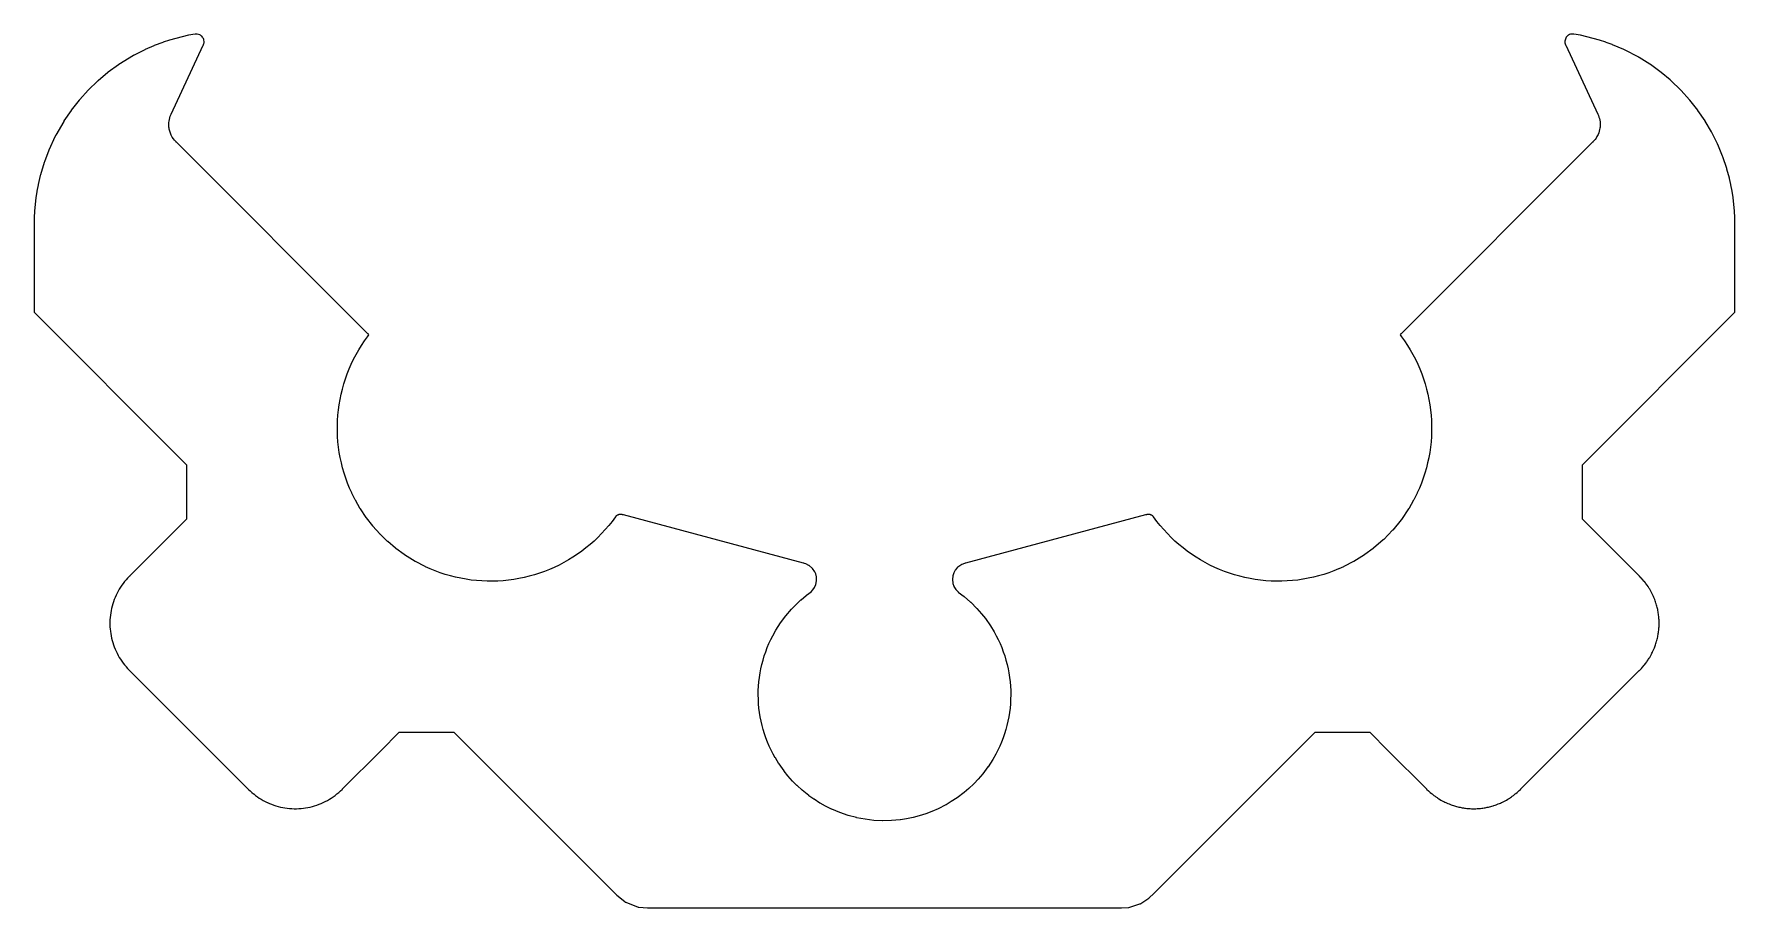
# Model space of a CAD drawing. Header units: metres. Extents: x -77 to 77, y -44 to 36.
import ezdxf

# ---------------------------------------------------------------- set-up
doc = ezdxf.new("R2010")
doc.units = ezdxf.units.M

msp = doc.modelspace()

# ---------------------------------------------------------------- linework, layer by layer
for p, q in [((-63.118, 35.6116), (-63.7013, 35.484)), ((-63.1169, 35.6118), (-63.118, 35.6116)), ((-63.1158, 35.612), (-63.1169, 35.6118)), ((-62.5285, 35.7195), (-63.1158, 35.612)), ((-62.4449, 35.7277), (-62.5285, 35.7195)), ((-62.4446, 35.7277), (-62.4449, 35.7277)), ((-62.4443, 35.7277), (-62.4446, 35.7277)), ((-62.3482, 35.7257), (-62.4443, 35.7277)), ((-62.3478, 35.7256), (-62.3482, 35.7257)), ((-62.2087, 35.6994), (-62.3478, 35.7256)), ((-62.2085, 35.6994), (-62.2087, 35.6994)), ((-62.2083, 35.6993), (-62.2085, 35.6994)), ((-62.0954, 35.6514), (-62.2083, 35.6993)), ((-62.0951, 35.6513), (-62.0954, 35.6514)), ((-62.0326, 35.6156), (-62.0951, 35.6513)), ((-62.0324, 35.6154), (-62.0326, 35.6156)), ((-61.9741, 35.573), (-62.0324, 35.6154)), ((-61.9739, 35.5728), (-61.9741, 35.573)), ((-61.9206, 35.5244), (-61.9739, 35.5728)), ((-61.9204, 35.5243), (-61.9206, 35.5244)), ((-61.857, 35.4522), (-61.9204, 35.5243)), ((61.9033, 35.5072), (61.843, 35.4325)), ((61.9035, 35.5074), (61.9033, 35.5072)), ((61.9928, 35.5876), (61.9035, 35.5074)), ((61.993, 35.5878), (61.9928, 35.5876)), ((62.0527, 35.6282), (61.993, 35.5878)), ((62.053, 35.6283), (62.0527, 35.6282)), ((62.133, 35.6696), (62.053, 35.6283)), ((62.1334, 35.6698), (62.133, 35.6696)), ((62.2312, 35.7057), (62.1334, 35.6698)), ((62.2315, 35.7058), (62.2312, 35.7057)), ((62.2317, 35.7059), (62.2315, 35.7058)), ((62.3482, 35.7252), (62.2317, 35.7059)), ((62.3484, 35.7252), (62.3482, 35.7252)), ((62.4444, 35.7277), (62.3484, 35.7252)), ((62.4447, 35.7277), (62.4444, 35.7277)), ((62.4449, 35.7277), (62.4447, 35.7277)), ((62.5285, 35.7195), (62.4449, 35.7277)), ((62.5296, 35.7193), (62.5285, 35.7195)), ((63.1169, 35.6118), (62.5296, 35.7193)), ((63.118, 35.6116), (63.1169, 35.6118)), ((63.119, 35.6114), (63.118, 35.6116)), ((63.7023, 35.4837), (63.119, 35.6114)), ((-67.0936, 34.3011), (-68.0615, 33.8156)), ((-67.0629, 34.3145), (-67.0936, 34.3011)), ((-66.2608, 34.6673), (-67.0629, 34.3145)), ((-66.2444, 34.6741), (-66.2608, 34.6673)), ((-65.4484, 34.9726), (-66.2444, 34.6741)), ((-65.4327, 34.9781), (-65.4484, 34.9726)), ((-65.4294, 34.9795), (-65.4327, 34.9781)), ((-65.4283, 34.9799), (-65.4294, 34.9795)), ((-64.8592, 35.1675), (-65.4283, 34.9799)), ((-64.284, 35.3354), (-64.8592, 35.1675)), ((-64.7093, 28.4508), (-61.7915, 34.708)), ((-63.7033, 35.4835), (-64.284, 35.3354)), ((-63.7023, 35.4837), (-63.7033, 35.4835)), ((-63.7013, 35.484), (-63.7023, 35.4837)), ((-61.8567, 35.4519), (-61.857, 35.4522)), ((-61.8162, 35.3923), (-61.8567, 35.4519)), ((-61.8159, 35.3919), (-61.8162, 35.3923)), ((-61.7718, 35.3067), (-61.8159, 35.3919)), ((-61.7915, 34.708), (-61.7866, 34.7186)), ((-61.7866, 34.7186), (-61.7799, 34.733)), ((-61.7799, 34.733), (-61.7569, 34.7886)), ((-61.7467, 35.2391), (-61.7718, 35.3067)), ((-61.7569, 34.7886), (-61.7568, 34.789)), ((-61.7568, 34.789), (-61.736, 34.8579)), ((-61.7466, 35.2387), (-61.7467, 35.2391)), ((-61.7289, 35.1689), (-61.7466, 35.2387)), ((-61.736, 34.8579), (-61.7359, 34.8582)), ((-61.7359, 34.8582), (-61.7216, 34.9288)), ((-61.7289, 35.1685), (-61.7289, 35.1689)), ((-61.7128, 35.0411), (-61.7289, 35.1685)), ((-61.7216, 34.9288), (-61.7128, 35.0404)), ((-61.7127, 35.0408), (-61.7128, 35.0411)), ((-61.7128, 35.0404), (-61.7127, 35.0408)), ((61.7162, 35.073), (61.7149, 35.001)), ((61.7149, 35.001), (61.722, 34.9293)), ((61.7289, 35.1687), (61.7162, 35.0735)), ((61.7162, 35.0735), (61.7162, 35.073)), ((61.722, 34.9293), (61.722, 34.9288)), ((61.722, 34.9288), (61.7422, 34.8349)), ((61.7561, 35.2695), (61.7289, 35.1687)), ((61.7422, 34.8349), (61.7423, 34.8345)), ((61.7423, 34.8345), (61.7798, 34.7333)), ((61.7562, 35.27), (61.7561, 35.2695)), ((61.7923, 35.35), (61.7562, 35.27)), ((61.7798, 34.7333), (61.7799, 34.7331)), ((61.7799, 34.7331), (61.7866, 34.7187)), ((61.7866, 34.7187), (64.7055, 28.4589)), ((61.7925, 35.3504), (61.7923, 35.35)), ((61.8428, 35.4322), (61.7925, 35.3504)), ((61.843, 35.4325), (61.8428, 35.4322)), ((63.7033, 35.4835), (63.7023, 35.4837)), ((64.284, 35.3354), (63.7033, 35.4835)), ((64.8592, 35.1675), (64.284, 35.3354)), ((65.4283, 34.9799), (64.8592, 35.1675)), ((65.4289, 34.9797), (65.4283, 34.9799)), ((65.4322, 34.9783), (65.4289, 34.9797)), ((65.454, 34.9704), (65.4322, 34.9783)), ((65.9937, 34.7717), (65.454, 34.9704)), ((66.0247, 34.7589), (65.9937, 34.7717)), ((67.0624, 34.3217), (66.0247, 34.7589)), ((67.1117, 34.2974), (67.0624, 34.3217)), ((68.4068, 33.6193), (67.1117, 34.2974)), ((-69.4813, 32.9466), (-70.4154, 32.2651)), ((-69.4347, 32.9769), (-69.4813, 32.9466)), ((-68.1277, 33.7802), (-69.4347, 32.9769)), ((-68.0977, 33.7974), (-68.1277, 33.7802)), ((-68.0615, 33.8156), (-68.0977, 33.7974)), ((68.4364, 33.6023), (68.4068, 33.6193)), ((68.4562, 33.5899), (68.4364, 33.6023)), ((69.4276, 32.9817), (68.4562, 33.5899)), ((69.4731, 32.9499), (69.4276, 32.9817)), ((70.4368, 32.2493), (69.4731, 32.9499)), ((-71.373, 31.4626), (-72.1997, 30.6663)), ((-71.3356, 31.4959), (-71.373, 31.4626)), ((-70.4571, 32.2331), (-71.3356, 31.4959)), ((-70.4154, 32.2651), (-70.4571, 32.2331)), ((71.2512, 31.5705), (70.4368, 32.2493)), ((71.3006, 31.529), (71.2512, 31.5705)), ((71.3292, 31.5017), (71.3006, 31.529)), ((72.2173, 30.6489), (71.3292, 31.5017)), ((-73.0496, 29.7254), (-73.7579, 28.8261)), ((-73.0274, 29.7535), (-73.0496, 29.7254)), ((-73.001, 29.784), (-73.0274, 29.7535)), ((-72.2334, 30.632), (-73.001, 29.784)), ((-72.1997, 30.6663), (-72.2334, 30.632)), ((72.2496, 30.6138), (72.2173, 30.6489)), ((73.0197, 29.7627), (72.2496, 30.6138)), ((73.0513, 29.7234), (73.0197, 29.7627)), ((73.7595, 28.8239), (73.0513, 29.7234)), ((-74.4521, 27.8056), (-75.1729, 26.5588)), ((-74.4311, 27.8401), (-74.4521, 27.8056)), ((-73.7852, 28.787), (-74.4311, 27.8401)), ((-73.7579, 28.8261), (-73.7852, 28.787)), ((-64.907, 27.713), (-64.8937, 27.8269)), ((-64.8937, 27.8269), (-64.8936, 27.8275)), ((-64.8936, 27.8275), (-64.8671, 27.9781)), ((-64.8671, 27.9781), (-64.8669, 27.9787)), ((-64.8669, 27.9787), (-64.83, 28.1271)), ((-64.83, 28.1271), (-64.8298, 28.1277)), ((-64.8298, 28.1277), (-64.7825, 28.2731)), ((-64.7825, 28.2731), (-64.7823, 28.2737)), ((-64.7823, 28.2737), (-64.7095, 28.4504)), ((-64.7095, 28.4504), (-64.7093, 28.4508)), ((64.7055, 28.4589), (64.7093, 28.4508)), ((64.7093, 28.4508), (64.7549, 28.3451)), ((64.7549, 28.3451), (64.8074, 28.2008)), ((64.8074, 28.2008), (64.8497, 28.0532)), ((64.8497, 28.0532), (64.8817, 27.9031)), ((64.8817, 27.9031), (64.903, 27.751)), ((73.7821, 28.7918), (73.7595, 28.8239)), ((74.4269, 27.8462), (73.7821, 28.7918)), ((74.4456, 27.8168), (74.4269, 27.8462)), ((75.0072, 26.8509), (74.4456, 27.8168)), ((-75.2166, 26.4702), (-75.7999, 25.1986)), ((-75.1908, 26.5255), (-75.2166, 26.4702)), ((-75.1729, 26.5588), (-75.1908, 26.5255)), ((-64.9138, 27.4443), (-64.9137, 27.5978)), ((-64.9071, 27.3293), (-64.9138, 27.4443)), ((-64.9137, 27.5984), (-64.907, 27.713)), ((-64.9137, 27.5978), (-64.9137, 27.5984)), ((-64.8991, 27.2533), (-64.9071, 27.3293)), ((-64.8989, 27.2525), (-64.8991, 27.2533)), ((-64.8748, 27.0959), (-64.8989, 27.2525)), ((-64.8746, 27.0951), (-64.8748, 27.0959)), ((-64.8299, 26.9149), (-64.8746, 27.0951)), ((-64.8297, 26.9143), (-64.8299, 26.9149)), ((-64.7681, 26.7272), (-64.8297, 26.9143)), ((-64.7679, 26.7267), (-64.7681, 26.7272)), ((-64.6927, 26.5572), (-64.7679, 26.7267)), ((-64.6923, 26.5565), (-64.6927, 26.5572)), ((-64.5995, 26.3836), (-64.6923, 26.5565)), ((-64.5992, 26.383), (-64.5995, 26.3836)), ((-64.5988, 26.3824), (-64.5992, 26.383)), ((-64.495, 26.2281), (-64.5988, 26.3824)), ((64.539, 26.291), (64.4492, 26.1673)), ((64.5393, 26.2915), (64.539, 26.291)), ((64.6204, 26.4213), (64.5393, 26.2915)), ((64.6207, 26.4218), (64.6204, 26.4213)), ((64.6757, 26.5224), (64.6207, 26.4218)), ((64.7247, 26.626), (64.6757, 26.5224)), ((64.725, 26.6266), (64.7247, 26.626)), ((64.7822, 26.7683), (64.725, 26.6266)), ((64.7825, 26.7689), (64.7822, 26.7683)), ((64.8298, 26.9144), (64.7825, 26.7689)), ((64.83, 26.915), (64.8298, 26.9144)), ((64.8669, 27.0633), (64.83, 26.915)), ((64.8671, 27.0639), (64.8669, 27.0633)), ((64.8883, 27.1767), (64.8671, 27.0639)), ((64.8884, 27.1772), (64.8883, 27.1767)), ((64.903, 27.291), (64.8884, 27.1772)), ((64.903, 27.751), (64.9124, 27.6362)), ((64.9124, 27.4058), (64.903, 27.2915)), ((64.903, 27.2915), (64.903, 27.291)), ((64.9124, 27.6362), (64.9151, 27.5211)), ((64.9151, 27.5205), (64.9124, 27.4058)), ((64.9151, 27.5211), (64.9151, 27.5205)), ((75.0318, 26.8061), (75.0072, 26.8509)), ((75.5444, 25.7798), (75.0318, 26.8061)), ((-75.7999, 25.1986), (-76.2044, 24.1248)), ((-64.4946, 26.2276), (-64.495, 26.2281)), ((-64.3984, 26.1036), (-64.4946, 26.2276)), ((-64.3981, 26.1032), (-64.3984, 26.1036)), ((-64.3244, 26.0207), (-64.3981, 26.1032)), ((-64.271, 25.9654), (-64.3244, 26.0207)), ((-64.244, 25.9384), (-64.271, 25.9654)), ((-64.243, 25.9374), (-64.244, 25.9384)), ((-64.2411, 25.9354), (-64.243, 25.9374)), ((-64.2385, 25.9329), (-64.2411, 25.9354)), ((-64.2354, 25.9297), (-64.2385, 25.9329)), ((-64.2319, 25.9263), (-64.2354, 25.9297)), ((-64.228, 25.9223), (-64.2319, 25.9263)), ((-64.2228, 25.9171), (-64.228, 25.9223)), ((-64.2172, 25.9116), (-64.2228, 25.9171)), ((-64.2122, 25.9066), (-64.2172, 25.9116)), ((-64.2073, 25.9017), (-64.2122, 25.9066)), ((-64.2039, 25.8982), (-64.2073, 25.9017)), ((-64.1988, 25.8931), (-64.2039, 25.8982)), ((-64.1967, 25.8911), (-64.1988, 25.8931)), ((-46.8533, 8.54768), (-64.1967, 25.8911)), ((64.1978, 25.8922), (46.8545, 8.54885)), ((64.1994, 25.8938), (64.1978, 25.8922)), ((64.2042, 25.8986), (64.1994, 25.8938)), ((64.2082, 25.9026), (64.2042, 25.8986)), ((64.2131, 25.9075), (64.2082, 25.9026)), ((64.218, 25.9124), (64.2131, 25.9075)), ((64.2229, 25.9173), (64.218, 25.9124)), ((64.2265, 25.9209), (64.2229, 25.9173)), ((64.2296, 25.924), (64.2265, 25.9209)), ((64.2338, 25.9282), (64.2296, 25.924)), ((64.2373, 25.9317), (64.2338, 25.9282)), ((64.2394, 25.9338), (64.2373, 25.9317)), ((64.2413, 25.9357), (64.2394, 25.9338)), ((64.2432, 25.9376), (64.2413, 25.9357)), ((64.2442, 25.9386), (64.2432, 25.9376)), ((64.2447, 25.9391), (64.2442, 25.9386)), ((64.2711, 25.9655), (64.2447, 25.9391)), ((64.3498, 26.0488), (64.2711, 25.9655)), ((64.3502, 26.0493), (64.3498, 26.0488)), ((64.3505, 26.0497), (64.3502, 26.0493)), ((64.4488, 26.1668), (64.3505, 26.0497)), ((64.4492, 26.1673), (64.4488, 26.1668)), ((75.5586, 25.7443), (75.5444, 25.7798)), ((75.5752, 25.711), (75.5586, 25.7443)), ((76.0162, 24.6521), (75.5752, 25.711)), ((-76.2271, 24.0613), (-76.5574, 22.9611)), ((-76.2044, 24.1248), (-76.2271, 24.0613)), ((76.0328, 24.6047), (76.0162, 24.6521)), ((76.4001, 23.518), (76.0328, 24.6047)), ((76.4113, 23.4779), (76.4001, 23.518)), ((76.6403, 22.6469), (76.4113, 23.4779)), ((-76.7748, 22.0535), (-76.8856, 21.4732)), ((-76.7736, 22.0597), (-76.7748, 22.0535)), ((-76.7726, 22.0628), (-76.7736, 22.0597)), ((-76.771, 22.0715), (-76.7726, 22.0628)), ((-76.5705, 22.9106), (-76.771, 22.0715)), ((-76.5574, 22.9611), (-76.5705, 22.9106)), ((76.6442, 22.6309), (76.6403, 22.6469)), ((76.772, 22.0671), (76.6442, 22.6309)), ((76.7739, 22.0582), (76.772, 22.0671)), ((76.7754, 22.0503), (76.7739, 22.0582)), ((76.8862, 21.4702), (76.7754, 22.0503)), ((-77.0506, 20.2766), (-77.101, 19.6909)), ((-77.049, 20.2918), (-77.0506, 20.2766)), ((-76.9784, 20.8772), (-77.049, 20.2918)), ((-76.8877, 21.4598), (-76.9784, 20.8772)), ((-76.8856, 21.4732), (-76.8877, 21.4598)), ((76.977, 20.8867), (76.8862, 21.4702)), ((76.9792, 20.8703), (76.977, 20.8867)), ((77.0498, 20.2857), (76.9792, 20.8703)), ((77.051, 20.2719), (77.0498, 20.2857)), ((77.1013, 19.6867), (77.051, 20.2719)), ((-77.1324, 19.0726), (-77.1424, 18.4894)), ((-77.132, 19.0916), (-77.1324, 19.0726)), ((-77.1019, 19.6768), (-77.132, 19.0916)), ((-77.101, 19.6909), (-77.1019, 19.6768)), ((77.1019, 19.6751), (77.1013, 19.6867)), ((77.132, 19.0901), (77.1019, 19.6751)), ((77.1421, 18.5044), (77.132, 19.0901)), ((-77.1424, 18.4894), (-77.1424, 18.3486)), ((-77.1424, 18.3486), (-77.1424, 10.9097)), ((77.1405, 18.3304), (77.1424, 18.4895)), ((77.1424, 17.9903), (77.1405, 18.3304)), ((77.1424, 18.4895), (77.1421, 18.5044)), ((77.1424, 10.4894), (77.1424, 17.9903)), ((-77.1424, 10.9097), (-77.1424, 10.5056)), ((-77.1424, 10.5056), (-77.1415, 10.4885)), ((-77.1415, 10.4885), (-64.0373, -2.61566)), ((63.3185, -3.33448), (77.1424, 10.4894)), ((-47.4407, 7.4882), (-47.1738, 7.8901)), ((-47.1738, 7.8901), (-46.8969, 8.2772)), ((-46.8969, 8.2772), (-46.762, 8.4563)), ((-46.851, 8.54534), (-46.8533, 8.54768)), ((-46.8484, 8.54276), (-46.851, 8.54534)), ((-46.8458, 8.5401), (-46.8484, 8.54276)), ((-46.843, 8.53737), (-46.8458, 8.5401)), ((-46.8403, 8.53461), (-46.843, 8.53737)), ((-46.8369, 8.5312), (-46.8403, 8.53461)), ((-46.8321, 8.52646), (-46.8369, 8.5312)), ((-46.8272, 8.52154), (-46.8321, 8.52646)), ((-46.8231, 8.51748), (-46.8272, 8.52154)), ((-46.8206, 8.51495), (-46.8231, 8.51748)), ((-46.8177, 8.51209), (-46.8206, 8.51495)), ((-46.8156, 8.50997), (-46.8177, 8.51209)), ((-46.8137, 8.50801), (-46.8156, 8.50997)), ((-46.8112, 8.50557), (-46.8137, 8.50801)), ((-46.8089, 8.50322), (-46.8112, 8.50557)), ((-46.8076, 8.50192), (-46.8089, 8.50322)), ((-46.762, 8.4563), (-46.8076, 8.50192)), ((46.8083, 8.50272), (46.7619, 8.4563)), ((46.7619, 8.4563), (46.8969, 8.2772)), ((46.8101, 8.50448), (46.8083, 8.50272)), ((46.8229, 8.51732), (46.8101, 8.50448)), ((46.8268, 8.52124), (46.8229, 8.51732)), ((46.8304, 8.52483), (46.8268, 8.52124)), ((46.8331, 8.5275), (46.8304, 8.52483)), ((46.8365, 8.53086), (46.8331, 8.5275)), ((46.8406, 8.535), (46.8365, 8.53086)), ((46.8441, 8.5385), (46.8406, 8.535)), ((46.8468, 8.5412), (46.8441, 8.5385)), ((46.8494, 8.54383), (46.8468, 8.5412)), ((46.852, 8.54636), (46.8494, 8.54383)), ((46.8545, 8.54885), (46.852, 8.54636)), ((46.8969, 8.2772), (47.1738, 7.8901)), ((47.1738, 7.8901), (47.1738, 7.8901)), ((47.1738, 7.8901), (47.4405, 7.48849)), ((-48.3643, 5.7954), (-48.1582, 6.2248)), ((-48.1582, 6.2248), (-48.1556, 6.2304)), ((-48.1556, 6.2304), (-47.9319, 6.6579)), ((-47.9319, 6.6579), (-47.6935, 7.0773)), ((-47.6935, 7.0773), (-47.6933, 7.07759)), ((-47.6933, 7.07759), (-47.4407, 7.4882)), ((-47.4407, 7.4882), (-47.4407, 7.4882)), ((47.4405, 7.48849), (47.4407, 7.4882)), ((47.4407, 7.4882), (47.444, 7.4828)), ((47.444, 7.4828), (47.6935, 7.0773)), ((47.6935, 7.0773), (47.6935, 7.07729)), ((47.6935, 7.07729), (47.9317, 6.6582)), ((47.9317, 6.6582), (47.9319, 6.6579)), ((47.9319, 6.6579), (47.9348, 6.6523)), ((47.9348, 6.6523), (48.1556, 6.2304)), ((48.1556, 6.2304), (48.1556, 6.23039)), ((48.1556, 6.23039), (48.3642, 5.79574)), ((-48.8983, 4.45076), (-48.7379, 4.89945)), ((-48.7379, 4.89945), (-48.7359, 4.90508)), ((-48.7359, 4.90508), (-48.56, 5.34786)), ((-48.56, 5.34786), (-48.5578, 5.35347)), ((-48.5578, 5.35347), (-48.3668, 5.78985)), ((-48.3668, 5.78985), (-48.3643, 5.7954)), ((48.3642, 5.79574), (48.3643, 5.79543)), ((48.3643, 5.79543), (48.3668, 5.78983)), ((48.3668, 5.78983), (48.5578, 5.35347)), ((48.5578, 5.35347), (48.5578, 5.35346)), ((48.5578, 5.35346), (48.7358, 4.9054)), ((48.7358, 4.9054), (48.7359, 4.90508)), ((48.7359, 4.90508), (48.7379, 4.89945)), ((48.7379, 4.89945), (48.8983, 4.45075)), ((-49.2895, 3.05787), (-49.1753, 3.5266)), ((-49.1753, 3.5266), (-49.1752, 3.52693)), ((-49.1752, 3.52693), (-49.0448, 3.99107)), ((-49.0448, 3.99108), (-48.8983, 4.45076)), ((-49.0448, 3.99107), (-49.0448, 3.99108)), ((48.8983, 4.45075), (48.9, 4.44515)), ((48.9, 4.44515), (49.0448, 3.99109)), ((49.0448, 3.99109), (49.1753, 3.5266)), ((49.1753, 3.5266), (49.1766, 3.52103)), ((49.1766, 3.52103), (49.2895, 3.05788)), ((-49.5822, 1.15184), (-49.5339, 1.63187)), ((-49.5339, 1.63187), (-49.4697, 2.10447)), ((-49.4697, 2.10447), (-49.469, 2.10991)), ((-49.469, 2.10991), (-49.3875, 2.58545)), ((-49.3875, 2.58545), (-49.2895, 3.05787)), ((49.2895, 3.05788), (49.2907, 3.05231)), ((49.2907, 3.05231), (49.3875, 2.58544)), ((49.3875, 2.58544), (49.3884, 2.57996)), ((49.3884, 2.57996), (49.4689, 2.11028)), ((49.4689, 2.11028), (49.469, 2.10994)), ((49.469, 2.10994), (49.4697, 2.10447)), ((49.4697, 2.10447), (49.5339, 1.63186)), ((49.5339, 1.63186), (49.5344, 1.62644)), ((49.5344, 1.62644), (49.5822, 1.15183)), ((-49.6287, 0.18818), (-49.614, 0.6651)), ((-49.6269, -0.29429), (-49.6287, 0.18818)), ((-49.614, 0.6651), (-49.6138, 0.67043)), ((-49.6138, 0.67043), (-49.5826, 1.14646)), ((-49.5826, 1.14646), (-49.5822, 1.15184)), ((49.5822, 1.15183), (49.5822, 1.15182)), ((49.5822, 1.15182), (49.6138, 0.67077)), ((49.6138, 0.67077), (49.6138, 0.67043)), ((49.6138, 0.67043), (49.614, 0.6651)), ((49.614, 0.6651), (49.6287, 0.18816)), ((49.6287, 0.18294), (49.6269, -0.29428)), ((49.6287, 0.18816), (49.6287, 0.18294)), ((-49.6083, -0.77638), (-49.6269, -0.29429)), ((-49.573, -1.25755), (-49.6083, -0.77638)), ((-49.521, -1.73719), (-49.573, -1.25755)), ((49.5724, -1.26254), (49.521, -1.73719)), ((49.573, -1.25752), (49.5724, -1.26254)), ((49.6079, -0.78144), (49.573, -1.25752)), ((49.6083, -0.77635), (49.6079, -0.78144)), ((49.6267, -0.29945), (49.6083, -0.77635)), ((49.6269, -0.29428), (49.6267, -0.29945)), ((-64.0373, -2.61566), (-63.8108, -2.84215)), ((-63.8108, -2.84215), (-63.7367, -2.9163)), ((-63.7367, -2.9163), (-63.3185, -3.33448)), ((-49.4524, -2.21475), (-49.521, -1.73719)), ((-49.4515, -2.21955), (-49.4524, -2.21475)), ((-49.4515, -2.21966), (-49.4515, -2.21955)), ((-49.4515, -2.21968), (-49.4515, -2.21966)), ((-49.4515, -2.21978), (-49.4515, -2.21968)), ((-49.4515, -2.2199), (-49.4515, -2.21978)), ((-49.4514, -2.22007), (-49.4515, -2.2199)), ((-49.4514, -2.22029), (-49.4514, -2.22007)), ((-49.4514, -2.22042), (-49.4514, -2.22029)), ((-49.3672, -2.68963), (-49.4514, -2.22042)), ((-49.3672, -2.68989), (-49.3672, -2.68963)), ((-49.3671, -2.69027), (-49.3672, -2.68989)), ((-49.367, -2.69054), (-49.3671, -2.69027)), ((-49.2657, -3.16128), (-49.367, -2.69054)), ((49.3662, -2.69433), (49.2658, -3.1607)), ((49.3663, -2.69399), (49.3662, -2.69411)), ((49.3662, -2.69411), (49.3662, -2.69424)), ((49.3662, -2.69424), (49.3662, -2.69433)), ((49.3673, -2.68915), (49.3663, -2.69384)), ((49.3663, -2.69384), (49.3663, -2.69385)), ((49.3663, -2.69385), (49.3663, -2.69389)), ((49.3663, -2.69389), (49.3663, -2.69399)), ((49.4515, -2.21962), (49.3673, -2.68915)), ((49.4524, -2.21476), (49.4515, -2.21955)), ((49.4515, -2.21955), (49.4515, -2.21962)), ((49.521, -1.7372), (49.4524, -2.21442)), ((49.4524, -2.21442), (49.4524, -2.21476)), ((49.521, -1.73719), (49.521, -1.7372)), ((-63.3185, -3.33448), (-63.3185, -8.28424)), ((-49.2657, -3.16148), (-49.2657, -3.16128)), ((-49.2656, -3.16176), (-49.2657, -3.16148)), ((-49.2655, -3.16205), (-49.2656, -3.16176)), ((-49.2655, -3.16219), (-49.2655, -3.16205)), ((-49.1478, -3.62913), (-49.2655, -3.16219)), ((-49.1478, -3.6293), (-49.1478, -3.62913)), ((-49.1477, -3.62963), (-49.1478, -3.6293)), ((-49.1476, -3.63004), (-49.1477, -3.62963)), ((-49.0138, -4.0926), (-49.1476, -3.63004)), ((-49.0137, -4.09288), (-49.0138, -4.0926)), ((-49.0136, -4.09325), (-49.0137, -4.09288)), ((-49.0135, -4.09351), (-49.0136, -4.09325)), ((-48.8637, -4.55112), (-49.0135, -4.09351)), ((-48.8634, -4.55203), (-48.8637, -4.55112)), ((-48.6979, -5.00417), (-48.8634, -4.55203)), ((48.863, -4.55323), (48.6973, -5.00566)), ((48.8631, -4.55307), (48.863, -4.55323)), ((48.8632, -4.55265), (48.8631, -4.55283)), ((48.8631, -4.55283), (48.8631, -4.55307)), ((49.0124, -4.09696), (48.8632, -4.55265)), ((49.0125, -4.09669), (49.0124, -4.09691)), ((49.0124, -4.09691), (49.0124, -4.09696)), ((49.0126, -4.09637), (49.0125, -4.09648)), ((49.0125, -4.09648), (49.0125, -4.09669)), ((49.014, -4.09199), (49.0126, -4.09637)), ((49.1478, -3.62913), (49.014, -4.09199)), ((49.1479, -3.62885), (49.1478, -3.62904)), ((49.1478, -3.62904), (49.1478, -3.62913)), ((49.2645, -3.16587), (49.1479, -3.62854)), ((49.1479, -3.62854), (49.1479, -3.62867)), ((49.1479, -3.62867), (49.1479, -3.62885)), ((49.2646, -3.16557), (49.2645, -3.16576)), ((49.2645, -3.16576), (49.2645, -3.16587)), ((49.2658, -3.1607), (49.2646, -3.16529)), ((49.2646, -3.16529), (49.2646, -3.1654)), ((49.2646, -3.1654), (49.2646, -3.16557)), ((63.3185, -8.28423), (63.3185, -3.33448)), ((-48.6975, -5.00507), (-48.6979, -5.00417)), ((-48.5164, -5.45121), (-48.6975, -5.00507)), ((-48.516, -5.45211), (-48.5164, -5.45121)), ((-48.3195, -5.89165), (-48.516, -5.45211)), ((-48.3191, -5.89251), (-48.3195, -5.89165)), ((-48.316, -5.89892), (-48.3191, -5.89251)), ((-48.001, -6.52431), (-48.316, -5.89892)), ((48.3151, -5.9008), (48.0004, -6.52518)), ((48.3182, -5.89445), (48.3151, -5.9008)), ((48.3186, -5.89359), (48.3182, -5.89445)), ((48.3189, -5.89302), (48.3186, -5.89359)), ((48.5155, -5.45318), (48.3189, -5.89302)), ((48.5157, -5.45261), (48.5155, -5.45318)), ((48.6971, -5.00625), (48.5157, -5.45261)), ((48.6973, -5.00566), (48.6971, -5.00625)), ((-47.9902, -6.54487), (-48.001, -6.52431)), ((-47.5477, -7.32022), (-47.9902, -6.54487)), ((-47.5358, -7.34028), (-47.5477, -7.32022)), ((-47.0155, -8.1158), (-47.5358, -7.34028)), ((47.534, -7.34316), (46.888, -8.29502)), ((47.5458, -7.3232), (47.534, -7.34316)), ((47.9897, -6.54574), (47.5458, -7.3232)), ((48.0004, -6.52518), (47.9897, -6.54574)), ((-63.3185, -8.28424), (-65.0004, -9.96619)), ((-46.9981, -8.14158), (-47.0155, -8.1158)), ((-46.4254, -8.87901), (-46.9981, -8.14158)), ((-46.4063, -8.90352), (-46.4254, -8.87901)), ((-45.7836, -9.59972), (-46.4063, -8.90352)), ((-25.329, -9.22093), (-25.6553, -9.57634)), ((-25.0153, -8.85442), (-25.329, -9.22093)), ((-24.7145, -8.47723), (-25.0153, -8.85442)), ((-24.7142, -8.47694), (-24.7145, -8.47723)), ((-24.4094, -8.06653), (-24.7142, -8.47694)), ((-24.3881, -8.04117), (-24.4094, -8.06652)), ((-24.4094, -8.06652), (-24.4094, -8.06653)), ((-24.374, -8.02586), (-24.3881, -8.04116)), ((-24.3881, -8.04116), (-24.3881, -8.04117)), ((-24.3595, -8.01105), (-24.374, -8.02586)), ((-24.3444, -7.99676), (-24.3595, -8.01105)), ((-24.3289, -7.983), (-24.3444, -7.99676)), ((-24.3128, -7.96978), (-24.3289, -7.983)), ((-24.2964, -7.95712), (-24.3128, -7.96978)), ((-24.2795, -7.94505), (-24.2964, -7.95712)), ((-24.2622, -7.93356), (-24.2795, -7.94505)), ((-24.2445, -7.92266), (-24.2622, -7.93356)), ((-24.2264, -7.91241), (-24.2445, -7.92266)), ((-24.2081, -7.90278), (-24.2264, -7.91241)), ((-24.1893, -7.89379), (-24.2081, -7.90278)), ((-24.1703, -7.88545), (-24.1893, -7.89379)), ((-24.151, -7.87779), (-24.1703, -7.88545)), ((-24.1315, -7.87078), (-24.151, -7.87779)), ((-24.1117, -7.86446), (-24.1315, -7.87078)), ((-24.0917, -7.85883), (-24.1117, -7.86446)), ((-24.0715, -7.85388), (-24.0917, -7.85883)), ((-24.0512, -7.84966), (-24.0715, -7.85388)), ((-24.0307, -7.84613), (-24.0512, -7.84966)), ((-24.0102, -7.84332), (-24.0307, -7.84613)), ((-23.9895, -7.8412), (-24.0102, -7.84332)), ((-23.9688, -7.83981), (-23.9895, -7.8412)), ((-23.948, -7.83914), (-23.9688, -7.83981)), ((-23.9273, -7.83918), (-23.948, -7.83914)), ((-23.9065, -7.83995), (-23.9273, -7.83918)), ((-23.8858, -7.84143), (-23.9065, -7.83995)), ((-23.8652, -7.84362), (-23.8858, -7.84143)), ((-23.8446, -7.84654), (-23.8652, -7.84362)), ((-23.8242, -7.85015), (-23.8446, -7.84654)), ((-23.8038, -7.85448), (-23.8242, -7.85015)), ((-23.7837, -7.85952), (-23.8038, -7.85448)), ((-23.7822, -7.85994), (-23.7837, -7.85952)), ((-23.7819, -7.86), (-23.7822, -7.85994)), ((-23.7811, -7.86023), (-23.7819, -7.86)), ((-23.7587, -7.86622), (-23.7811, -7.86023)), ((-23.7574, -7.86658), (-23.7587, -7.86622)), ((-23.7549, -7.86723), (-23.7574, -7.86658)), ((-23.7501, -7.86851), (-23.7549, -7.86723)), ((-23.7462, -7.86956), (-23.7501, -7.86851)), ((-23.7402, -7.87117), (-23.7462, -7.86956)), ((-23.7306, -7.87374), (-23.7402, -7.87117)), ((-23.7197, -7.87667), (-23.7306, -7.87374)), ((-23.7086, -7.87963), (-23.7197, -7.87667)), ((-23.6968, -7.88281), (-23.7086, -7.87963)), ((-23.6855, -7.88583), (-23.6968, -7.88281)), ((-23.6732, -7.88912), (-23.6855, -7.88583)), ((-7.35805, -12.2607), (-23.6732, -7.88912)), ((23.6775, -7.88796), (7.36128, -12.2599)), ((23.6915, -7.88421), (23.6775, -7.88796)), ((23.7028, -7.88118), (23.6915, -7.88421)), ((23.7143, -7.8781), (23.7028, -7.88118)), ((23.7248, -7.87529), (23.7143, -7.8781)), ((23.7339, -7.87285), (23.7248, -7.87529)), ((23.7432, -7.87036), (23.7339, -7.87285)), ((23.7489, -7.86883), (23.7432, -7.87036)), ((23.7532, -7.86767), (23.7489, -7.86883)), ((23.7557, -7.86702), (23.7532, -7.86767)), ((23.7573, -7.86659), (23.7557, -7.86702)), ((23.7582, -7.86633), (23.7573, -7.86659)), ((23.7588, -7.86618), (23.7582, -7.86633)), ((23.7592, -7.86608), (23.7588, -7.86618)), ((23.7825, -7.85983), (23.7592, -7.86609)), ((23.7592, -7.86609), (23.7593, -7.86604)), ((23.7593, -7.86604), (23.7592, -7.86608)), ((23.7837, -7.85951), (23.7825, -7.85983)), ((23.8038, -7.85447), (23.7837, -7.85951)), ((23.8241, -7.85015), (23.8038, -7.85447)), ((23.8446, -7.84653), (23.8241, -7.85015)), ((23.8652, -7.84362), (23.8446, -7.84653)), ((23.8858, -7.84143), (23.8652, -7.84362)), ((23.9065, -7.83995), (23.8858, -7.84143)), ((23.9272, -7.83918), (23.9065, -7.83995)), ((23.948, -7.83914), (23.9272, -7.83918)), ((23.9688, -7.83982), (23.948, -7.83914)), ((23.9895, -7.8412), (23.9688, -7.83982)), ((24.0102, -7.8433), (23.9895, -7.8412)), ((24.0307, -7.84613), (24.0102, -7.8433)), ((24.0512, -7.84966), (24.0307, -7.84613)), ((24.0715, -7.85388), (24.0512, -7.84966)), ((24.0917, -7.85882), (24.0715, -7.85388)), ((24.1117, -7.86446), (24.0917, -7.85882)), ((24.1315, -7.87078), (24.1117, -7.86446)), ((24.151, -7.87779), (24.1315, -7.87078)), ((24.1703, -7.88546), (24.151, -7.87779)), ((24.1893, -7.89379), (24.1703, -7.88546)), ((24.2081, -7.90278), (24.1893, -7.89379)), ((24.2264, -7.91241), (24.2081, -7.90278)), ((24.2445, -7.92266), (24.2264, -7.91241)), ((24.2622, -7.93356), (24.2445, -7.92266)), ((24.2795, -7.94503), (24.2622, -7.93356)), ((24.2964, -7.95712), (24.2795, -7.94503)), ((24.3128, -7.96978), (24.2964, -7.95712)), ((24.3288, -7.983), (24.3128, -7.96978)), ((24.3444, -7.99675), (24.3288, -7.983)), ((24.3595, -8.01106), (24.3444, -7.99675)), ((24.374, -8.02586), (24.3595, -8.01106)), ((24.3942, -8.04808), (24.374, -8.02586)), ((24.3942, -8.04809), (24.3942, -8.04808)), ((24.3942, -8.0481), (24.3942, -8.04809)), ((24.4145, -8.07316), (24.3942, -8.0481)), ((24.4145, -8.07318), (24.4145, -8.07316)), ((24.7144, -8.47718), (24.4145, -8.07318)), ((25.0152, -8.8543), (24.7144, -8.47718)), ((25.3289, -9.22077), (25.0152, -8.8543)), ((25.6551, -9.57611), (25.3289, -9.22077)), ((46.8516, -8.34496), (46.0992, -9.25888)), ((46.8706, -8.32062), (46.8516, -8.34496)), ((46.888, -8.29502), (46.8706, -8.32062)), ((65.0004, -9.96617), (63.3185, -8.28423)), ((-65.0004, -9.96619), (-68.4517, -13.4174)), ((-45.7682, -9.61724), (-45.7836, -9.59972)), ((-45.7518, -9.63384), (-45.7682, -9.61724)), ((-45.0825, -10.285), (-45.7518, -9.63384)), ((-45.0594, -10.3058), (-45.0825, -10.285)), ((-44.3467, -10.9088), (-45.0594, -10.3058)), ((-26.7053, -10.5717), (-27.0776, -10.8785)), ((-26.3439, -10.2521), (-26.7053, -10.5717)), ((-25.9937, -9.92019), (-26.3439, -10.2521)), ((-25.6553, -9.57634), (-25.9937, -9.92019)), ((25.9935, -9.91995), (25.6551, -9.57611)), ((26.3436, -10.2518), (25.9935, -9.91995)), ((26.7049, -10.5713), (26.3436, -10.2518)), ((27.0772, -10.8781), (26.7049, -10.5713)), ((45.2434, -10.1401), (44.3447, -10.9104)), ((45.2663, -10.1195), (45.2434, -10.1401)), ((45.2826, -10.103), (45.2663, -10.1195)), ((46.0839, -9.27632), (45.2826, -10.103)), ((46.0992, -9.25888), (46.0839, -9.27632)), ((68.4551, -13.4208), (65.0004, -9.96617)), ((-44.3222, -10.928), (-44.3467, -10.9088)), ((-43.5692, -11.4802), (-44.3222, -10.928)), ((-43.5435, -11.4976), (-43.5692, -11.4802)), ((-42.5646, -12.1088), (-43.5435, -11.4976)), ((-42.5381, -12.1242), (-42.5646, -12.1088)), ((-41.6544, -12.5733), (-42.5381, -12.1242)), ((-29.0862, -12.2092), (-29.5139, -12.4324)), ((-28.6665, -11.9713), (-29.0862, -12.2092)), ((-28.2553, -11.7189), (-28.6665, -11.9713)), ((-27.8531, -11.4525), (-28.2553, -11.7189)), ((-27.4604, -11.1722), (-27.8531, -11.4525)), ((-27.0776, -10.8785), (-27.4604, -11.1722)), ((-7.34379, -12.2646), (-7.35805, -12.2607)), ((-7.33178, -12.2678), (-7.34379, -12.2646)), ((-7.32086, -12.2707), (-7.33178, -12.2678)), ((-7.31063, -12.2735), (-7.32086, -12.2707)), ((-7.27144, -12.284), (-7.31063, -12.2735)), ((-7.14048, -12.3246), (-7.27144, -12.284)), ((-7.13654, -12.3259), (-7.14048, -12.3246)), ((-6.85485, -12.4611), (-7.13654, -12.3259)), ((7.2714, -12.284), (7.0075, -12.3771)), ((7.31463, -12.2724), (7.2714, -12.284)), ((7.32623, -12.2693), (7.31463, -12.2724)), ((7.33863, -12.2659), (7.32623, -12.2693)), ((7.34945, -12.263), (7.33863, -12.2659)), ((7.36128, -12.2599), (7.34945, -12.263)), ((27.4599, -11.1718), (27.0772, -10.8781)), ((27.8525, -11.4521), (27.4599, -11.1718)), ((28.2546, -11.7185), (27.8525, -11.4521)), ((28.6658, -11.9708), (28.2546, -11.7185)), ((29.0854, -12.2087), (28.6658, -11.9708)), ((29.513, -12.4319), (29.0854, -12.2087)), ((42.5377, -12.1243), (41.6543, -12.5732)), ((42.5645, -12.1088), (42.5377, -12.1243)), ((43.542, -11.4986), (42.5645, -12.1088)), ((43.5676, -11.4813), (43.542, -11.4986)), ((44.3203, -10.9295), (43.5676, -11.4813)), ((44.3447, -10.9104), (44.3203, -10.9295)), ((-68.7905, -13.777), (-68.9246, -13.9368)), ((-68.7901, -13.7765), (-68.7905, -13.777)), ((-68.7896, -13.7759), (-68.7901, -13.7765)), ((-68.65, -13.6209), (-68.7896, -13.7759)), ((-68.5051, -13.4709), (-68.65, -13.6209)), ((-68.5044, -13.4702), (-68.5051, -13.4709)), ((-68.4797, -13.4455), (-68.5044, -13.4702)), ((-68.4791, -13.4448), (-68.4797, -13.4455)), ((-68.4783, -13.444), (-68.4791, -13.4448)), ((-68.4774, -13.4431), (-68.4783, -13.444)), ((-68.4763, -13.4421), (-68.4774, -13.4431)), ((-68.4751, -13.4409), (-68.4763, -13.4421)), ((-68.4738, -13.4396), (-68.4751, -13.4409)), ((-68.4724, -13.4381), (-68.4738, -13.4396)), ((-68.4708, -13.4366), (-68.4724, -13.4381)), ((-68.4691, -13.4349), (-68.4708, -13.4366)), ((-68.4673, -13.4331), (-68.4691, -13.4349)), ((-68.4654, -13.4312), (-68.4673, -13.4331)), ((-68.4635, -13.4292), (-68.4654, -13.4312)), ((-68.4614, -13.4272), (-68.4635, -13.4292)), ((-68.4593, -13.4251), (-68.4614, -13.4272)), ((-68.4571, -13.4229), (-68.4593, -13.4251)), ((-68.455, -13.4207), (-68.4571, -13.4229)), ((-68.4517, -13.4174), (-68.455, -13.4207)), ((-41.6404, -12.5805), (-41.6544, -12.5733)), ((-41.6343, -12.5834), (-41.6404, -12.5805)), ((-41.6335, -12.5838), (-41.6343, -12.5834)), ((-41.6326, -12.5842), (-41.6335, -12.5838)), ((-41.1959, -12.78), (-41.6326, -12.5842)), ((-41.195, -12.7803), (-41.1959, -12.78)), ((-40.7491, -12.962), (-41.195, -12.7803)), ((-40.7482, -12.9623), (-40.7491, -12.962)), ((-40.2962, -13.1283), (-40.7482, -12.9623)), ((-40.296, -13.1284), (-40.2962, -13.1283)), ((-40.2956, -13.1285), (-40.296, -13.1284)), ((-40.2953, -13.1286), (-40.2956, -13.1285)), ((-39.8379, -13.2789), (-40.2953, -13.1286)), ((-39.8375, -13.279), (-39.8379, -13.2789)), ((-39.8371, -13.2791), (-39.8375, -13.279)), ((-39.837, -13.2792), (-39.8371, -13.2791)), ((-39.3746, -13.4135), (-39.837, -13.2792)), ((-39.3744, -13.4135), (-39.3746, -13.4135)), ((-39.3741, -13.4136), (-39.3744, -13.4135)), ((-39.3738, -13.4136), (-39.3741, -13.4136)), ((-39.3737, -13.4137), (-39.3738, -13.4136)), ((-38.9069, -13.5319), (-39.3737, -13.4137)), ((-38.9066, -13.5319), (-38.9069, -13.5319)), ((-38.9062, -13.532), (-38.9066, -13.5319)), ((-38.906, -13.5321), (-38.9062, -13.532)), ((-38.4353, -13.634), (-38.906, -13.5321)), ((-38.4352, -13.634), (-38.4353, -13.634)), ((-37.959, -13.7198), (-38.4352, -13.634)), ((-37.9588, -13.7199), (-37.959, -13.7198)), ((-37.9586, -13.7199), (-37.9588, -13.7199)), ((-37.9584, -13.7199), (-37.9586, -13.7199)), ((-37.9583, -13.72), (-37.9584, -13.7199)), ((-37.9584, -13.7199), (-37.9584, -13.7199)), ((-37.9584, -13.7199), (-37.9584, -13.7199)), ((-37.4831, -13.7888), (-37.9583, -13.72)), ((-37.483, -13.7888), (-37.4831, -13.7888)), ((-37.0038, -13.8413), (-37.483, -13.7888)), ((-37.0035, -13.8413), (-37.0038, -13.8413)), ((-36.5223, -13.8772), (-37.0035, -13.8413)), ((-36.0403, -13.8963), (-36.5223, -13.8772)), ((-35.0756, -13.8843), (-35.5578, -13.8987)), ((-34.5941, -13.8533), (-35.0756, -13.8843)), ((-34.114, -13.8055), (-34.5941, -13.8533)), ((-33.6359, -13.7411), (-34.114, -13.8055)), ((-33.1603, -13.6602), (-33.6359, -13.7411)), ((-32.6877, -13.5627), (-33.1603, -13.6602)), ((-32.2189, -13.449), (-32.6877, -13.5627)), ((-31.7543, -13.319), (-32.2189, -13.449)), ((-31.2944, -13.1731), (-31.7543, -13.319)), ((-30.8399, -13.0112), (-31.2944, -13.1731)), ((-30.3913, -12.8336), (-30.8399, -13.0112)), ((-29.9492, -12.6406), (-30.3913, -12.8336)), ((-29.5139, -12.4324), (-29.9492, -12.6406)), ((-6.85142, -12.4631), (-6.85485, -12.4611)), ((-6.84759, -12.4663), (-6.85142, -12.4631)), ((-6.5249, -12.7449), (-6.84759, -12.4663)), ((-6.52065, -12.7509), (-6.5249, -12.7449)), ((-6.32945, -13.0365), (-6.52065, -12.7509)), ((-6.24204, -13.2399), (-6.32945, -13.0365)), ((-6.24044, -13.2442), (-6.24204, -13.2399)), ((-6.17584, -13.5002), (-6.24044, -13.2442)), ((-6.23127, -14.1954), (-6.16187, -13.8654)), ((-6.17529, -13.5026), (-6.17584, -13.5002)), ((-6.17493, -13.5061), (-6.17529, -13.5026)), ((-6.16152, -13.8603), (-6.17493, -13.5061)), ((-6.16187, -13.8654), (-6.16152, -13.8603)), ((6.19252, -13.4173), (6.15378, -13.7485)), ((6.15378, -13.7485), (6.15384, -13.7539)), ((6.15384, -13.7539), (6.20065, -14.0871)), ((6.19336, -13.4129), (6.19252, -13.4173)), ((6.27687, -13.1445), (6.19336, -13.4129)), ((6.27852, -13.1399), (6.27687, -13.1445)), ((6.42156, -12.8833), (6.27852, -13.1399)), ((6.42603, -12.877), (6.42156, -12.8833)), ((6.63463, -12.6305), (6.42603, -12.877)), ((6.63891, -12.6271), (6.63463, -12.6305)), ((7.00054, -12.3802), (6.63891, -12.6271)), ((7.00388, -12.3783), (7.00054, -12.3802)), ((7.0075, -12.3771), (7.00388, -12.3783)), ((29.9482, -12.6402), (29.513, -12.4319)), ((30.3903, -12.8332), (29.9482, -12.6402)), ((30.8388, -13.0107), (30.3903, -12.8332)), ((31.2932, -13.1726), (30.8388, -13.0107)), ((31.7529, -13.3186), (31.2932, -13.1726)), ((32.2175, -13.4486), (31.7529, -13.3186)), ((32.6863, -13.5624), (32.2175, -13.4486)), ((33.1587, -13.6598), (32.6863, -13.5624)), ((33.6342, -13.7408), (33.1587, -13.6598)), ((34.1123, -13.8053), (33.6342, -13.7408)), ((34.5923, -13.8531), (34.1123, -13.8053)), ((35.0737, -13.8842), (34.5923, -13.8531)), ((35.5559, -13.8986), (35.0737, -13.8842)), ((36.5203, -13.8772), (36.0403, -13.8963)), ((36.5223, -13.8771), (36.5203, -13.8772)), ((37.0013, -13.8415), (36.5223, -13.8771)), ((37.0035, -13.8413), (37.0013, -13.8415)), ((37.4809, -13.789), (37.0035, -13.8413)), ((37.483, -13.7888), (37.4809, -13.789)), ((37.9583, -13.72), (37.483, -13.7888)), ((37.9584, -13.72), (37.9583, -13.72)), ((37.9585, -13.7199), (37.9584, -13.7199)), ((37.9584, -13.7199), (37.9584, -13.72)), ((37.9584, -13.72), (37.9584, -13.72)), ((37.9584, -13.72), (37.9584, -13.72)), ((37.9586, -13.7199), (37.9585, -13.7199)), ((37.9588, -13.7199), (37.9586, -13.7199)), ((37.9589, -13.7199), (37.9588, -13.7199)), ((37.9611, -13.7195), (37.9589, -13.7199)), ((38.4353, -13.634), (37.9611, -13.7195)), ((38.4354, -13.6339), (38.4353, -13.634)), ((38.4356, -13.6339), (38.4354, -13.6339)), ((38.4357, -13.6339), (38.4356, -13.6339)), ((38.4359, -13.6338), (38.4357, -13.6339)), ((38.9057, -13.5321), (38.4359, -13.6338)), ((38.9058, -13.5321), (38.9057, -13.5321)), ((38.906, -13.532), (38.9058, -13.5321)), ((38.9062, -13.532), (38.906, -13.532)), ((38.9063, -13.532), (38.9062, -13.532)), ((39.3733, -13.4138), (38.9063, -13.532)), ((39.3734, -13.4137), (39.3733, -13.4138)), ((39.3736, -13.4137), (39.3734, -13.4137)), ((39.3738, -13.4136), (39.3736, -13.4137)), ((39.3739, -13.4136), (39.3738, -13.4136)), ((39.8366, -13.2793), (39.3739, -13.4136)), ((39.8368, -13.2792), (39.8366, -13.2793)), ((39.837, -13.2791), (39.8368, -13.2792)), ((39.8372, -13.2791), (39.837, -13.2791)), ((40.295, -13.1287), (39.8372, -13.2791)), ((40.2956, -13.1285), (40.295, -13.1287)), ((40.7478, -12.9624), (40.2956, -13.1285)), ((40.7484, -12.9622), (40.7478, -12.9624)), ((41.1946, -12.7805), (40.7484, -12.9622)), ((41.1952, -12.7802), (41.1946, -12.7805)), ((41.6335, -12.5838), (41.1952, -12.7802)), ((41.6343, -12.5834), (41.6335, -12.5838)), ((41.6404, -12.5804), (41.6343, -12.5834)), ((41.6543, -12.5732), (41.6404, -12.5804)), ((68.4579, -13.4236), (68.4551, -13.4208)), ((68.4611, -13.4269), (68.4579, -13.4236)), ((68.4637, -13.4294), (68.4611, -13.4269)), ((68.4656, -13.4314), (68.4637, -13.4294)), ((68.4675, -13.4332), (68.4656, -13.4314)), ((68.4693, -13.435), (68.4675, -13.4332)), ((68.4709, -13.4367), (68.4693, -13.435)), ((68.4725, -13.4382), (68.4709, -13.4367)), ((68.4739, -13.4396), (68.4725, -13.4382)), ((68.4752, -13.4409), (68.4739, -13.4396)), ((68.4763, -13.4421), (68.4752, -13.4409)), ((68.4774, -13.4431), (68.4763, -13.4421)), ((68.4783, -13.444), (68.4774, -13.4431)), ((68.4791, -13.4448), (68.4783, -13.444)), ((68.4797, -13.4455), (68.4791, -13.4448)), ((68.4802, -13.4459), (68.4797, -13.4455)), ((68.4806, -13.4463), (68.4802, -13.4459)), ((68.4809, -13.4467), (68.4806, -13.4463)), ((68.4811, -13.4469), (68.4809, -13.4467)), ((68.5044, -13.4701), (68.4811, -13.4469)), ((68.6088, -13.5783), (68.5044, -13.4701)), ((68.5044, -13.4701), (68.5044, -13.4701)), ((68.6091, -13.5786), (68.6088, -13.5783)), ((68.6093, -13.5789), (68.6091, -13.5786)), ((68.6094, -13.5789), (68.6093, -13.5789)), ((68.6501, -13.621), (68.6094, -13.5789)), ((68.7494, -13.7313), (68.6501, -13.621)), ((68.7496, -13.7315), (68.7494, -13.7313)), ((68.7497, -13.7316), (68.7496, -13.7315)), ((68.7902, -13.7766), (68.7497, -13.7316)), ((68.8842, -13.8887), (68.7902, -13.7766)), ((-69.7848, -15.3685), (-69.8629, -15.5618)), ((-69.7843, -15.3673), (-69.7848, -15.3685)), ((-69.6995, -15.1768), (-69.7843, -15.3673)), ((-69.6081, -14.9894), (-69.6995, -15.1768)), ((-69.6078, -14.9888), (-69.6081, -14.9894)), ((-69.6074, -14.9882), (-69.6078, -14.9888)), ((-69.5095, -14.804), (-69.6074, -14.9882)), ((-69.5089, -14.803), (-69.5095, -14.804)), ((-69.4046, -14.6224), (-69.5089, -14.803)), ((-69.2941, -14.4455), (-69.4046, -14.6224)), ((-69.2938, -14.4449), (-69.2941, -14.4455)), ((-69.2934, -14.4443), (-69.2938, -14.4449)), ((-69.1767, -14.2714), (-69.2934, -14.4443)), ((-69.176, -14.2704), (-69.1767, -14.2714)), ((-69.0534, -14.1017), (-69.176, -14.2704)), ((-68.925, -13.9373), (-69.0534, -14.1017)), ((-68.9246, -13.9368), (-68.925, -13.9373)), ((-35.5578, -13.8987), (-36.0403, -13.8963)), ((-7.57173, -15.5837), (-7.09234, -15.1857)), ((-7.09234, -15.1857), (-7.08332, -15.1788)), ((-7.08332, -15.1788), (-6.66193, -14.8559)), ((-6.66193, -14.8559), (-6.65877, -14.8527)), ((-6.65877, -14.8527), (-6.48778, -14.6701)), ((-6.48778, -14.6701), (-6.34556, -14.4612)), ((-6.34556, -14.4612), (-6.34257, -14.4566)), ((-6.34257, -14.4566), (-6.23331, -14.2017)), ((-6.23331, -14.2017), (-6.23127, -14.1954)), ((6.20065, -14.0871), (6.20209, -14.0931)), ((6.20209, -14.0931), (6.29563, -14.3624)), ((6.29563, -14.3624), (6.2987, -14.3679)), ((6.2987, -14.3679), (6.47436, -14.6566)), ((6.47436, -14.6566), (6.47768, -14.6604)), ((6.47768, -14.6604), (6.67982, -14.8713)), ((6.67982, -14.8713), (6.68958, -14.8788)), ((6.68958, -14.8788), (7.2347, -15.2982)), ((7.2347, -15.2982), (7.81163, -15.8016)), ((36.0378, -13.8963), (35.5559, -13.8986)), ((36.0382, -13.8963), (36.0378, -13.8963)), ((36.0403, -13.8963), (36.0382, -13.8963)), ((68.8843, -13.8889), (68.8842, -13.8887)), ((68.8845, -13.889), (68.8843, -13.8889)), ((68.9248, -13.9371), (68.8845, -13.889)), ((69.0136, -14.0507), (68.9248, -13.9371)), ((69.0136, -14.0508), (69.0136, -14.0507)), ((69.0138, -14.051), (69.0136, -14.0508)), ((69.0538, -14.1021), (69.0138, -14.051)), ((69.1373, -14.2171), (69.0538, -14.1021)), ((69.1375, -14.2174), (69.1373, -14.2171)), ((69.1375, -14.2175), (69.1375, -14.2174)), ((69.1768, -14.2716), (69.1375, -14.2175)), ((69.2552, -14.3876), (69.1768, -14.2716)), ((69.2553, -14.3878), (69.2552, -14.3876)), ((69.2554, -14.388), (69.2553, -14.3878)), ((69.2939, -14.4452), (69.2554, -14.388)), ((69.367, -14.5622), (69.2939, -14.4452)), ((69.3671, -14.5623), (69.367, -14.5622)), ((69.3672, -14.5625), (69.3671, -14.5623)), ((69.4049, -14.6228), (69.3672, -14.5625)), ((69.4728, -14.7404), (69.4049, -14.6228)), ((69.4729, -14.7407), (69.4728, -14.7404)), ((69.473, -14.7408), (69.4729, -14.7407)), ((69.5096, -14.8042), (69.473, -14.7408)), ((69.5724, -14.9223), (69.5096, -14.8042)), ((69.5725, -14.9225), (69.5724, -14.9223)), ((69.5726, -14.9227), (69.5725, -14.9225)), ((69.6079, -14.9891), (69.5726, -14.9227)), ((69.6656, -15.1074), (69.6079, -14.9891)), ((69.6656, -15.1075), (69.6656, -15.1074)), ((69.6658, -15.1078), (69.6656, -15.1075)), ((69.6997, -15.1773), (69.6658, -15.1078)), ((69.7524, -15.2957), (69.6997, -15.1773)), ((69.7525, -15.296), (69.7524, -15.2957)), ((69.7526, -15.2961), (69.7525, -15.296)), ((69.7849, -15.3687), (69.7526, -15.2961)), ((69.8326, -15.4868), (69.7849, -15.3687)), ((-70.1879, -16.7741), (-70.2169, -16.9806)), ((-70.1878, -16.7733), (-70.1879, -16.7741)), ((-70.1516, -16.568), (-70.1878, -16.7733)), ((-70.1514, -16.5673), (-70.1516, -16.568)), ((-70.108, -16.3633), (-70.1514, -16.5673)), ((-70.1078, -16.3623), (-70.108, -16.3633)), ((-70.0573, -16.16), (-70.1078, -16.3623)), ((-70.0571, -16.1592), (-70.0573, -16.16)), ((-69.9997, -15.9588), (-70.0571, -16.1592)), ((-69.9993, -15.9578), (-69.9997, -15.9588)), ((-69.9349, -15.7595), (-69.9993, -15.9578)), ((-69.9346, -15.7587), (-69.9349, -15.7595)), ((-69.8633, -15.5628), (-69.9346, -15.7587)), ((-69.8629, -15.5618), (-69.8633, -15.5628)), ((-8.94599, -17.026), (-8.43569, -16.4302)), ((-8.43569, -16.4302), (-8.42681, -16.4207)), ((-8.42681, -16.4207), (-7.99128, -15.9745)), ((-7.99128, -15.9745), (-7.58596, -15.5966)), ((-7.58596, -15.5966), (-7.5793, -15.5903)), ((-7.5793, -15.5903), (-7.57173, -15.5837)), ((7.81163, -15.8016), (7.82193, -15.8107)), ((7.82193, -15.8107), (8.37584, -16.366)), ((8.37584, -16.366), (8.38498, -16.3753)), ((8.38498, -16.3753), (8.79544, -16.8441)), ((8.79544, -16.8441), (8.8015, -16.851)), ((8.8015, -16.851), (9.14707, -17.2852)), ((69.8327, -15.487), (69.8326, -15.4868)), ((69.8327, -15.4872), (69.8327, -15.487)), ((69.8633, -15.5628), (69.8327, -15.4872)), ((69.9062, -15.6807), (69.8633, -15.5628)), ((69.9063, -15.6809), (69.9062, -15.6807)), ((69.9063, -15.681), (69.9063, -15.6809)), ((69.935, -15.7596), (69.9063, -15.681)), ((69.973, -15.8769), (69.935, -15.7596)), ((69.9731, -15.8771), (69.973, -15.8769)), ((69.9731, -15.8773), (69.9731, -15.8771)), ((69.9997, -15.9588), (69.9731, -15.8773)), ((70.0331, -16.0754), (69.9997, -15.9588)), ((70.0332, -16.0756), (70.0331, -16.0754)), ((70.0332, -16.0757), (70.0332, -16.0756)), ((70.0574, -16.1601), (70.0332, -16.0757)), ((70.0862, -16.2757), (70.0574, -16.1601)), ((70.0862, -16.2759), (70.0862, -16.2757)), ((70.0863, -16.2761), (70.0862, -16.2759)), ((70.1081, -16.3633), (70.0863, -16.2761)), ((70.1324, -16.4778), (70.1081, -16.3633)), ((70.1325, -16.4781), (70.1324, -16.4778)), ((70.1325, -16.4782), (70.1325, -16.4781)), ((70.1515, -16.5682), (70.1325, -16.4782)), ((70.1715, -16.6814), (70.1515, -16.5682)), ((70.1715, -16.6815), (70.1715, -16.6814)), ((70.1716, -16.6818), (70.1715, -16.6815)), ((70.1879, -16.7744), (70.1716, -16.6818)), ((70.2036, -16.8862), (70.1879, -16.7744)), ((70.2036, -16.8864), (70.2036, -16.8862)), ((70.2037, -16.8866), (70.2036, -16.8864)), ((70.217, -16.9818), (70.2037, -16.8866)), ((-70.2608, -17.6084), (-70.2609, -17.8168)), ((-70.2609, -17.8168), (-70.2608, -17.8178)), ((-70.2536, -17.399), (-70.2608, -17.6073)), ((-70.2608, -17.6073), (-70.2608, -17.6084)), ((-70.2608, -17.8178), (-70.2536, -18.0261)), ((-70.2535, -17.3979), (-70.2536, -17.399)), ((-70.2536, -18.0261), (-70.2535, -18.027)), ((-70.2389, -17.1899), (-70.2535, -17.3979)), ((-70.2535, -18.027), (-70.239, -18.2349)), ((-70.239, -18.2349), (-70.2389, -18.236)), ((-70.2388, -17.1889), (-70.2389, -17.1899)), ((-70.2389, -18.236), (-70.2171, -18.4433)), ((-70.217, -16.9816), (-70.2388, -17.1889)), ((-70.2171, -18.4433), (-70.217, -18.4443)), ((-70.2169, -16.9806), (-70.217, -16.9816)), ((-70.217, -18.4443), (-70.188, -18.6506)), ((-10.1298, -18.8372), (-9.86097, -18.3528)), ((-9.86097, -18.3528), (-9.85592, -18.3438)), ((-9.85592, -18.3438), (-9.43305, -17.6825)), ((-9.43305, -17.6825), (-9.4281, -17.6748)), ((-9.4281, -17.6748), (-9.42213, -17.6663)), ((-9.42213, -17.6663), (-8.95418, -17.0361)), ((-8.95418, -17.0361), (-8.94599, -17.026)), ((9.14707, -17.2852), (9.15349, -17.2934)), ((9.15349, -17.2934), (9.60293, -17.9365)), ((9.60293, -17.9365), (9.61032, -17.9473)), ((9.61032, -17.9473), (9.93294, -18.4796)), ((9.93294, -18.4796), (9.9377, -18.4875)), ((9.9377, -18.4875), (10.1298, -18.8372)), ((70.2036, -18.5394), (70.217, -18.4442)), ((70.2286, -17.0919), (70.217, -16.9818)), ((70.217, -18.4442), (70.2286, -18.334)), ((70.2286, -17.0921), (70.2286, -17.0919)), ((70.2286, -17.0924), (70.2286, -17.0921)), ((70.2389, -17.1901), (70.2286, -17.0924)), ((70.2286, -18.3336), (70.2389, -18.2359)), ((70.2286, -18.3338), (70.2286, -18.3336)), ((70.2286, -18.334), (70.2286, -18.3338)), ((70.2465, -17.2985), (70.2389, -17.1901)), ((70.2389, -18.2359), (70.2465, -18.1275)), ((70.2465, -17.2986), (70.2465, -17.2985)), ((70.2465, -17.2989), (70.2465, -17.2986)), ((70.2535, -17.399), (70.2465, -17.2989)), ((70.2465, -18.1271), (70.2535, -18.027)), ((70.2465, -18.1273), (70.2465, -18.1271)), ((70.2465, -18.1275), (70.2465, -18.1273)), ((70.2573, -17.5055), (70.2535, -17.399)), ((70.2535, -18.027), (70.2573, -17.9205)), ((70.2573, -17.5057), (70.2573, -17.5055)), ((70.2573, -17.506), (70.2573, -17.5057)), ((70.2608, -17.6083), (70.2573, -17.506)), ((70.2573, -17.9201), (70.2608, -17.8177)), ((70.2573, -17.9203), (70.2573, -17.9201)), ((70.2573, -17.9205), (70.2573, -17.9203)), ((70.2608, -17.7128), (70.2608, -17.6083)), ((70.2608, -17.713), (70.2608, -17.7128)), ((70.2608, -17.7132), (70.2608, -17.713)), ((70.2608, -17.8177), (70.2608, -17.7132)), ((-70.188, -18.6506), (-70.1879, -18.6516)), ((-70.1879, -18.6516), (-70.1516, -18.8569)), ((-70.1516, -18.8569), (-70.1513, -18.8587)), ((-70.1513, -18.8587), (-70.108, -19.0625)), ((-70.108, -19.0625), (-70.0575, -19.2647)), ((-70.0575, -19.2647), (-70.0573, -19.2657)), ((-70.0573, -19.2657), (-70.0571, -19.2666)), ((-70.0571, -19.2666), (-69.9996, -19.4668)), ((-69.9996, -19.4668), (-69.9994, -19.4677)), ((-69.9994, -19.4677), (-69.935, -19.6659)), ((-69.935, -19.6659), (-69.9346, -19.667)), ((-69.9346, -19.667), (-69.8633, -19.8628)), ((-69.8633, -19.8628), (-69.7853, -20.056)), ((-69.7853, -20.056), (-69.7848, -20.0572)), ((-10.7731, -20.2962), (-10.6314, -19.9232)), ((-10.6314, -19.9232), (-10.4769, -19.5555)), ((-10.4769, -19.5555), (-10.3096, -19.1933)), ((-10.3096, -19.1933), (-10.1298, -18.8372)), ((10.1298, -18.8372), (10.3096, -19.1933)), ((10.3096, -19.1933), (10.4769, -19.5555)), ((10.4769, -19.5555), (10.6314, -19.9232)), ((10.6314, -19.9232), (10.7731, -20.2962)), ((69.7847, -20.0573), (69.8324, -19.9391)), ((69.8324, -19.9391), (69.8325, -19.939)), ((69.8325, -19.939), (69.8326, -19.9387)), ((69.8326, -19.9387), (69.8631, -19.8631)), ((69.8631, -19.8631), (69.906, -19.7453)), ((69.906, -19.7453), (69.9061, -19.7452)), ((69.9061, -19.7452), (69.9062, -19.7449)), ((69.9062, -19.7449), (69.9348, -19.6663)), ((69.9348, -19.6663), (69.973, -19.5491)), ((69.973, -19.5491), (69.9731, -19.5487)), ((69.9731, -19.5487), (69.9995, -19.4672)), ((69.9995, -19.4672), (70.033, -19.3507)), ((70.033, -19.3507), (70.0331, -19.3504)), ((70.0331, -19.3503), (70.0572, -19.2659)), ((70.0331, -19.3504), (70.0331, -19.3503)), ((70.0572, -19.2659), (70.0861, -19.1503)), ((70.0861, -19.1503), (70.0862, -19.15)), ((70.0862, -19.1499), (70.108, -19.0627)), ((70.0862, -19.15), (70.0862, -19.1499)), ((70.108, -19.0627), (70.1323, -18.9482)), ((70.1323, -18.9482), (70.1324, -18.948)), ((70.1324, -18.9478), (70.1515, -18.8578)), ((70.1324, -18.948), (70.1324, -18.9478)), ((70.1515, -18.8578), (70.1714, -18.7446)), ((70.1714, -18.7445), (70.1715, -18.7442)), ((70.1714, -18.7446), (70.1714, -18.7445)), ((70.1715, -18.7442), (70.1879, -18.6516)), ((70.1879, -18.6516), (70.2035, -18.5398)), ((70.2035, -18.5398), (70.2036, -18.5396)), ((70.2036, -18.5396), (70.2036, -18.5394)), ((-69.7848, -20.0572), (-69.7, -20.2475)), ((-69.7, -20.2475), (-69.6995, -20.2487)), ((-69.6995, -20.2487), (-69.6082, -20.4359)), ((-69.6082, -20.4359), (-69.6073, -20.4377)), ((-69.6073, -20.4377), (-69.5095, -20.6217)), ((-69.5095, -20.6217), (-69.4053, -20.8021)), ((-69.4053, -20.8021), (-69.4048, -20.8029)), ((-69.4048, -20.8029), (-69.2945, -20.9796)), ((-69.2945, -20.9796), (-69.2939, -20.9805)), ((-69.2939, -20.9805), (-69.1773, -21.1532)), ((-69.1773, -21.1532), (-69.1767, -21.1541)), ((-69.1767, -21.1541), (-69.0543, -21.3227)), ((-69.0543, -21.3227), (-69.0535, -21.3237)), ((-69.0535, -21.3237), (-68.9253, -21.4879)), ((-68.9253, -21.4879), (-68.9247, -21.4886)), ((-68.9247, -21.4886), (-68.7908, -21.6482)), ((-11.2075, -21.8304), (-11.119, -21.4414)), ((-11.119, -21.4414), (-11.017, -21.0557)), ((-11.017, -21.0557), (-10.9017, -20.6738)), ((-10.9017, -20.6738), (-10.7731, -20.2962)), ((10.7731, -20.2962), (10.9017, -20.6738)), ((10.9017, -20.6738), (11.017, -21.0557)), ((11.017, -21.0557), (11.119, -21.4414)), ((11.119, -21.4414), (11.2074, -21.8304)), ((68.7899, -21.6492), (68.8839, -21.5372)), ((68.8839, -21.5372), (68.884, -21.5371)), ((68.884, -21.5371), (68.8842, -21.5368)), ((68.8842, -21.5368), (68.9245, -21.4888)), ((68.9245, -21.4888), (68.9247, -21.4886)), ((68.9247, -21.4886), (69.0534, -21.3239)), ((69.0534, -21.3239), (69.0535, -21.3238)), ((69.0535, -21.3238), (69.137, -21.2088)), ((69.137, -21.2088), (69.1371, -21.2087)), ((69.1371, -21.2087), (69.1373, -21.2085)), ((69.1373, -21.2085), (69.1766, -21.1544)), ((69.1766, -21.1544), (69.2548, -21.0383)), ((69.2548, -21.0383), (69.255, -21.038)), ((69.255, -21.038), (69.2551, -21.0379)), ((69.2551, -21.0379), (69.2937, -20.9807)), ((69.2937, -20.9807), (69.3668, -20.8638)), ((69.3668, -20.8636), (69.367, -20.8634)), ((69.3668, -20.8638), (69.3668, -20.8636)), ((69.367, -20.8634), (69.4047, -20.8032)), ((69.4047, -20.8032), (69.4726, -20.6855)), ((69.4726, -20.6855), (69.4727, -20.6852)), ((69.4727, -20.6852), (69.4728, -20.6851)), ((69.4728, -20.6851), (69.5094, -20.6218)), ((69.5094, -20.6218), (69.5722, -20.5037)), ((69.5722, -20.5037), (69.5723, -20.5035)), ((69.5723, -20.5035), (69.5724, -20.5033)), ((69.5724, -20.5033), (69.6077, -20.4369)), ((69.6077, -20.4369), (69.6654, -20.3185)), ((69.6654, -20.3185), (69.6656, -20.3181)), ((69.6654, -20.3185), (69.6654, -20.3185)), ((69.6656, -20.3181), (69.6995, -20.2486)), ((69.6995, -20.2486), (69.7522, -20.1303)), ((69.7522, -20.1303), (69.7523, -20.13)), ((69.7523, -20.13), (69.7524, -20.1299)), ((69.7524, -20.1299), (69.7847, -20.0573)), ((-68.7908, -21.6482), (-68.79, -21.6491)), ((-68.79, -21.6491), (-68.6506, -21.8039)), ((-68.6506, -21.8039), (-68.6533, -21.8004)), ((-68.6533, -21.8004), (-68.6495, -21.8051)), ((-68.6495, -21.8051), (-68.5048, -21.955)), ((-68.5048, -21.955), (-68.5044, -21.9554)), ((-68.5044, -21.9554), (-57.7351, -32.7247)), ((-11.4245, -23.4101), (-11.3909, -23.0126)), ((-11.3909, -23.0126), (-11.3435, -22.6165)), ((-11.3435, -22.6165), (-11.2823, -22.2222)), ((-11.2823, -22.2222), (-11.2075, -21.8304)), ((11.2074, -21.8304), (11.2823, -22.2222)), ((11.2823, -22.2222), (11.3435, -22.6165)), ((11.3435, -22.6165), (11.3909, -23.0126)), ((11.3909, -23.0126), (11.4244, -23.4101)), ((57.7222, -32.7377), (68.455, -22.0048)), ((68.455, -22.0048), (68.4679, -21.9919)), ((68.4679, -21.9919), (68.4785, -21.9813)), ((68.4785, -21.9813), (68.5044, -21.9554)), ((68.5044, -21.9554), (68.6496, -21.8051)), ((68.6496, -21.8051), (68.6498, -21.8049)), ((68.6498, -21.8049), (68.7491, -21.6946)), ((68.7491, -21.6946), (68.7493, -21.6944)), ((68.7493, -21.6944), (68.7494, -21.6943)), ((68.7494, -21.6943), (68.7899, -21.6492)), ((-11.45, -24.2074), (-11.4442, -23.8085)), ((-11.4419, -24.6063), (-11.45, -24.2074)), ((-11.4442, -23.8085), (-11.4245, -23.4101)), ((-11.4199, -25.0046), (-11.4419, -24.6063)), ((11.4418, -24.6063), (11.4199, -25.0046)), ((11.4244, -23.4101), (11.4441, -23.8085)), ((11.45, -24.2074), (11.4418, -24.6063)), ((11.4441, -23.8085), (11.45, -24.2074)), ((-11.384, -25.4019), (-11.4199, -25.0046)), ((-11.3344, -25.7977), (-11.384, -25.4019)), ((-11.271, -26.1916), (-11.3344, -25.7977)), ((-11.1939, -26.583), (-11.271, -26.1916)), ((11.271, -26.1916), (11.1939, -26.583)), ((11.3344, -25.7978), (11.271, -26.1916)), ((11.384, -25.4019), (11.3344, -25.7978)), ((11.4199, -25.0046), (11.384, -25.4019)), ((-45.6964, -29.2702), (-44.0145, -27.5882)), ((-44.0145, -27.5882), (-39.0647, -27.5883)), ((-39.0647, -27.5883), (-38.0468, -28.6062)), ((-11.1032, -26.9715), (-11.1939, -26.583)), ((-10.999, -27.3566), (-11.1032, -26.9715)), ((-10.8815, -27.7378), (-10.999, -27.3566)), ((-10.7507, -28.1147), (-10.8815, -27.7378)), ((10.8815, -27.7378), (10.7507, -28.1147)), ((10.999, -27.3566), (10.8815, -27.7378)), ((11.1032, -26.9715), (10.999, -27.3566)), ((11.1939, -26.583), (11.1032, -26.9715)), ((38.1088, -28.5442), (39.0647, -27.5883)), ((39.0647, -27.5883), (44.0145, -27.5883)), ((44.0145, -27.5883), (45.6964, -29.2702)), ((-49.1511, -32.7248), (-45.6964, -29.2702)), ((-38.0468, -28.6062), (-24.309, -42.344)), ((-10.607, -28.4868), (-10.7507, -28.1147)), ((-10.4503, -28.8537), (-10.607, -28.4868)), ((-10.281, -29.215), (-10.4503, -28.8537)), ((-10.0991, -29.57), (-10.281, -29.215)), ((10.281, -29.215), (10.0991, -29.57)), ((10.4503, -28.8537), (10.281, -29.215)), ((10.607, -28.4868), (10.4503, -28.8537)), ((10.7507, -28.1147), (10.607, -28.4868)), ((24.371, -42.282), (38.1088, -28.5442)), ((45.6964, -29.2702), (49.1489, -32.7226)), ((-9.90508, -29.9186), (-10.0991, -29.57)), ((-9.90028, -29.9265), (-9.90508, -29.9186)), ((-9.57439, -30.4572), (-9.90028, -29.9265)), ((-9.56693, -30.4679), (-9.57439, -30.4572)), ((-9.11364, -31.1087), (-9.56693, -30.4679)), ((9.38478, -30.7368), (8.91341, -31.3641)), ((9.3908, -30.7283), (9.38478, -30.7368)), ((9.39578, -30.7206), (9.3908, -30.7283)), ((9.82221, -30.0621), (9.39578, -30.7206)), ((9.82731, -30.0531), (9.82221, -30.0621)), ((10.0991, -29.57), (9.82731, -30.0531)), ((-9.10718, -31.1167), (-9.11364, -31.1087)), ((-8.75951, -31.5485), (-9.10718, -31.1167)), ((-8.7534, -31.5555), (-8.75951, -31.5485)), ((-8.34018, -32.022), (-8.7534, -31.5555)), ((-8.33292, -32.0293), (-8.34018, -32.022)), ((-7.94232, -32.4222), (-8.33292, -32.0293)), ((8.10929, -32.2603), (7.65693, -32.6876)), ((8.11822, -32.2508), (8.10929, -32.2603)), ((8.4991, -31.8472), (8.11822, -32.2508)), ((8.90516, -31.3742), (8.4991, -31.8472)), ((8.91341, -31.3641), (8.90516, -31.3742)), ((-57.7351, -32.7247), (-57.7221, -32.7377)), ((-57.7221, -32.7377), (-57.6857, -32.7742)), ((-57.6857, -32.7742), (-57.5358, -32.9189)), ((-57.5358, -32.9189), (-57.5351, -32.9195)), ((-57.5351, -32.9195), (-57.3803, -33.0589)), ((-57.3803, -33.0589), (-57.3794, -33.0597)), ((-57.3794, -33.0597), (-57.2198, -33.1937)), ((-57.2198, -33.1937), (-57.219, -33.1943)), ((-57.219, -33.1943), (-57.0549, -33.3226)), ((-57.0549, -33.3226), (-57.0539, -33.3233)), ((-57.0539, -33.3233), (-56.8854, -33.4458)), ((-56.8854, -33.4458), (-56.8836, -33.447)), ((-56.8836, -33.447), (-56.7109, -33.5635)), ((-56.7109, -33.5635), (-56.5342, -33.6739)), ((-56.5342, -33.6739), (-56.5334, -33.6744)), ((-56.5334, -33.6744), (-56.353, -33.7786)), ((-56.353, -33.7786), (-56.3518, -33.7793)), ((-56.3518, -33.7793), (-56.1679, -33.8771)), ((-56.1679, -33.8771), (-56.1671, -33.8775)), ((-56.1671, -33.8775), (-55.9798, -33.9688)), ((-50.9073, -33.9693), (-50.7198, -33.8779)), ((-50.7198, -33.8779), (-50.7192, -33.8776)), ((-50.7192, -33.8776), (-50.5351, -33.7797)), ((-50.5351, -33.7797), (-50.534, -33.7792)), ((-50.534, -33.7792), (-50.3534, -33.6749)), ((-50.3534, -33.6749), (-50.3528, -33.6745)), ((-50.3528, -33.6745), (-50.1759, -33.564)), ((-50.1759, -33.564), (-50.1753, -33.5636)), ((-50.1753, -33.5636), (-50.0024, -33.447)), ((-50.0024, -33.447), (-50.0014, -33.4463)), ((-50.0014, -33.4463), (-49.8327, -33.3237)), ((-49.8327, -33.3237), (-49.8321, -33.3233)), ((-49.8321, -33.3233), (-49.6677, -33.1949)), ((-49.6677, -33.1949), (-49.6672, -33.1944)), ((-49.6672, -33.1944), (-49.5074, -33.0604)), ((-49.5074, -33.0604), (-49.5068, -33.0599)), ((-49.5068, -33.0599), (-49.3518, -32.9203)), ((-49.3518, -32.9203), (-49.3514, -32.92)), ((-49.3514, -32.92), (-49.351, -32.9196)), ((-49.351, -32.9196), (-49.2009, -32.7747)), ((-49.2009, -32.7747), (-49.2004, -32.7742)), ((-49.2004, -32.7742), (-49.176, -32.7498)), ((-49.176, -32.7498), (-49.1754, -32.7492)), ((-49.1754, -32.7492), (-49.1747, -32.7485)), ((-49.1747, -32.7485), (-49.1738, -32.7476)), ((-49.1738, -32.7476), (-49.1729, -32.7466)), ((-49.1729, -32.7466), (-49.1717, -32.7455)), ((-49.1717, -32.7455), (-49.1705, -32.7443)), ((-49.1705, -32.7443), (-49.1692, -32.743)), ((-49.1692, -32.743), (-49.1677, -32.7415)), ((-49.1677, -32.7415), (-49.1661, -32.7399)), ((-49.1661, -32.7399), (-49.1644, -32.7382)), ((-49.1644, -32.7382), (-49.1621, -32.7359)), ((-49.1621, -32.7359), (-49.1592, -32.733)), ((-49.1592, -32.733), (-49.1566, -32.7303)), ((-49.1566, -32.7303), (-49.1539, -32.7277)), ((-49.1539, -32.7277), (-49.1511, -32.7248)), ((-7.93553, -32.4285), (-7.94232, -32.4222)), ((-7.47618, -32.8491), (-7.93553, -32.4285)), ((-7.46819, -32.8557), (-7.47618, -32.8491)), ((-6.85582, -33.3472), (-7.46819, -32.8557)), ((-6.84845, -33.3527), (-6.85582, -33.3472)), ((-6.39569, -33.6719), (-6.84845, -33.3527)), ((-6.38473, -33.6791), (-6.39569, -33.6719)), ((-5.85944, -34.0137), (-6.38473, -33.6791)), ((6.05999, -33.8896), (5.58359, -34.1724)), ((6.58054, -33.5465), (6.05999, -33.8896)), ((6.58907, -33.5407), (6.58054, -33.5465)), ((6.59639, -33.5351), (6.58907, -33.5407)), ((7.22201, -33.0618), (6.59639, -33.5351)), ((7.22988, -33.0551), (7.22201, -33.0618)), ((7.6502, -32.6939), (7.22988, -33.0551)), ((7.65693, -32.6876), (7.6502, -32.6939)), ((49.1489, -32.7226), (49.151, -32.7247)), ((49.151, -32.7247), (49.1531, -32.7269)), ((49.1531, -32.7269), (49.1553, -32.7291)), ((49.1553, -32.7291), (49.1579, -32.7317)), ((49.1579, -32.7317), (49.1609, -32.7347)), ((49.1609, -32.7347), (49.1633, -32.7371)), ((49.1633, -32.7371), (49.1651, -32.7389)), ((49.1651, -32.7389), (49.1668, -32.7406)), ((49.1668, -32.7406), (49.1684, -32.7421)), ((49.1684, -32.7421), (49.1698, -32.7436)), ((49.1698, -32.7436), (49.1712, -32.7449)), ((49.1712, -32.7449), (49.1723, -32.7461)), ((49.1723, -32.7461), (49.1734, -32.7471)), ((49.1734, -32.7471), (49.1743, -32.7481)), ((49.1743, -32.7481), (49.1751, -32.7488)), ((49.1751, -32.7488), (49.1759, -32.7496)), ((49.1759, -32.7496), (49.1765, -32.7503)), ((49.1765, -32.7503), (49.1769, -32.7507)), ((49.1769, -32.7507), (49.2003, -32.7741)), ((49.2003, -32.7741), (49.2004, -32.7742)), ((49.2004, -32.7742), (49.3506, -32.9192)), ((49.3506, -32.9192), (49.3509, -32.9196)), ((49.3509, -32.9196), (49.4612, -33.0189)), ((49.4612, -33.0189), (49.4614, -33.019)), ((49.4614, -33.019), (49.4615, -33.0191)), ((49.4615, -33.0191), (49.5066, -33.0597)), ((49.5066, -33.0597), (49.6187, -33.1538)), ((49.6187, -33.1538), (49.6188, -33.1539)), ((49.6188, -33.1539), (49.619, -33.154)), ((49.619, -33.154), (49.667, -33.1943)), ((49.667, -33.1943), (49.7807, -33.2831)), ((49.7807, -33.2831), (49.7808, -33.2832)), ((49.7808, -33.2832), (49.781, -33.2834)), ((49.781, -33.2834), (49.832, -33.3233)), ((49.832, -33.3233), (49.9471, -33.4068)), ((49.9471, -33.4068), (49.9473, -33.407)), ((49.9473, -33.407), (49.9474, -33.4071)), ((49.9474, -33.4071), (50.0015, -33.4464)), ((50.0015, -33.4464), (50.1176, -33.5247)), ((50.1176, -33.5247), (50.1178, -33.5248)), ((50.1178, -33.5248), (50.1179, -33.5249)), ((50.1179, -33.5249), (50.1751, -33.5635)), ((50.1751, -33.5635), (50.2921, -33.6366)), ((50.2921, -33.6366), (50.2922, -33.6366)), ((50.2922, -33.6366), (50.2924, -33.6368)), ((50.2924, -33.6368), (50.3527, -33.6745)), ((50.3527, -33.6745), (50.4704, -33.7424)), ((50.4704, -33.7424), (50.4706, -33.7425)), ((50.4706, -33.7425), (50.4707, -33.7426)), ((50.4707, -33.7426), (50.5341, -33.7791)), ((50.5341, -33.7791), (50.6521, -33.842)), ((50.6521, -33.842), (50.6524, -33.8421)), ((50.6524, -33.8421), (50.6525, -33.8422)), ((50.6525, -33.8422), (50.719, -33.8775)), ((50.719, -33.8775), (50.8372, -33.9352)), ((50.8372, -33.9352), (50.8374, -33.9353)), ((50.8374, -33.9353), (50.8376, -33.9354)), ((50.8376, -33.9354), (50.9072, -33.9693)), ((55.9784, -33.9695), (56.048, -33.9356)), ((56.048, -33.9356), (56.0482, -33.9355)), ((56.0482, -33.9355), (56.0484, -33.9354)), ((56.0484, -33.9354), (56.1668, -33.8777)), ((56.1668, -33.8777), (56.2331, -33.8424)), ((56.2331, -33.8424), (56.2332, -33.8423)), ((56.2332, -33.8423), (56.2335, -33.8422)), ((56.2335, -33.8422), (56.3516, -33.7794)), ((56.3516, -33.7794), (56.4149, -33.7428)), ((56.4149, -33.7428), (56.4152, -33.7427)), ((56.4152, -33.7427), (56.4153, -33.7426)), ((56.4153, -33.7426), (56.533, -33.6747)), ((56.533, -33.6747), (56.5932, -33.637)), ((56.5932, -33.637), (56.5934, -33.6369)), ((56.5934, -33.6369), (56.5936, -33.6368)), ((56.5936, -33.6368), (56.7106, -33.5637)), ((56.7106, -33.5637), (56.7677, -33.5251)), ((56.7677, -33.5251), (56.768, -33.5249)), ((56.768, -33.5249), (56.7681, -33.5249)), ((56.7681, -33.5249), (56.8843, -33.4466)), ((56.8843, -33.4466), (56.9383, -33.4073)), ((56.9383, -33.4073), (56.9385, -33.4072)), ((56.9385, -33.4072), (56.9387, -33.407)), ((56.9387, -33.407), (57.0537, -33.3235)), ((57.0537, -33.3235), (57.1048, -33.2836)), ((57.1048, -33.2836), (57.1051, -33.2834)), ((57.1051, -33.2834), (57.2186, -33.1946)), ((57.2186, -33.1946), (57.2667, -33.1543)), ((57.2667, -33.1543), (57.2669, -33.1542)), ((57.2669, -33.1542), (57.2671, -33.154)), ((57.2671, -33.154), (57.3792, -33.06)), ((57.3792, -33.06), (57.4242, -33.0194)), ((57.4242, -33.0194), (57.4244, -33.0192)), ((57.4244, -33.0192), (57.4245, -33.0191)), ((57.4245, -33.0191), (57.5348, -32.9198)), ((57.5348, -32.9198), (57.5769, -32.8792)), ((57.5769, -32.8792), (57.577, -32.8791)), ((57.577, -32.8791), (57.5772, -32.8789)), ((57.5772, -32.8789), (57.6855, -32.7744)), ((57.6855, -32.7744), (57.6857, -32.7742)), ((57.6857, -32.7742), (57.7116, -32.7483)), ((57.7116, -32.7483), (57.7222, -32.7377)), ((-55.9798, -33.9688), (-55.9786, -33.9694)), ((-55.9786, -33.9694), (-55.7883, -34.0542)), ((-55.7883, -34.0542), (-55.7874, -34.0546)), ((-55.7874, -34.0546), (-55.5942, -34.1326)), ((-55.5942, -34.1326), (-55.5934, -34.1329)), ((-55.5934, -34.1329), (-55.3976, -34.2042)), ((-55.3976, -34.2042), (-55.3966, -34.2046)), ((-55.3966, -34.2046), (-55.1985, -34.2689)), ((-55.1985, -34.2689), (-55.1971, -34.2694)), ((-55.1971, -34.2694), (-54.9968, -34.3268)), ((-54.9968, -34.3268), (-54.9959, -34.3271)), ((-54.9959, -34.3271), (-54.7937, -34.3775)), ((-54.7937, -34.3775), (-54.7927, -34.3777)), ((-54.7927, -34.3777), (-54.5889, -34.4211)), ((-54.5889, -34.4211), (-54.5879, -34.4213)), ((-54.5879, -34.4213), (-54.3827, -34.4575)), ((-54.3827, -34.4575), (-54.3804, -34.4578)), ((-54.3804, -34.4578), (-54.1741, -34.4868)), ((-54.1741, -34.4868), (-53.9668, -34.5086)), ((-53.9668, -34.5086), (-53.9658, -34.5087)), ((-53.9658, -34.5087), (-53.7579, -34.5232)), ((-53.7579, -34.5232), (-53.7569, -34.5233)), ((-53.7569, -34.5233), (-53.5486, -34.5306)), ((-53.5486, -34.5306), (-53.5475, -34.5306)), ((-53.5475, -34.5306), (-53.3391, -34.5306)), ((-53.3391, -34.5306), (-53.338, -34.5306)), ((-53.338, -34.5306), (-53.1297, -34.5233)), ((-53.1297, -34.5233), (-53.1287, -34.5233)), ((-53.1287, -34.5233), (-52.9207, -34.5087)), ((-52.9207, -34.5087), (-52.92, -34.5087)), ((-52.92, -34.5087), (-52.7126, -34.4869)), ((-52.7126, -34.4869), (-52.7116, -34.4868)), ((-52.7116, -34.4868), (-52.5052, -34.4578)), ((-52.5052, -34.4578), (-52.5044, -34.4576)), ((-52.5044, -34.4576), (-52.2991, -34.4214)), ((-52.2991, -34.4214), (-52.2983, -34.4213)), ((-52.2983, -34.4213), (-52.0944, -34.378)), ((-52.0944, -34.378), (-52.0933, -34.3777)), ((-52.0933, -34.3777), (-51.891, -34.3273)), ((-51.891, -34.3273), (-51.8892, -34.3268)), ((-51.8892, -34.3268), (-51.6888, -34.2694)), ((-51.6888, -34.2694), (-51.4905, -34.2049)), ((-51.4905, -34.2049), (-51.4887, -34.2043)), ((-51.4887, -34.2043), (-51.2928, -34.133)), ((-51.2928, -34.133), (-51.0995, -34.0549)), ((-51.0995, -34.0549), (-51.0988, -34.0546)), ((-51.0988, -34.0546), (-50.9083, -33.9698)), ((-50.9083, -33.9698), (-50.9073, -33.9693)), ((-5.85043, -34.0187), (-5.85944, -34.0137)), ((-5.36646, -34.2892), (-5.85043, -34.0187)), ((-5.35821, -34.2934), (-5.36646, -34.2892)), ((-4.80074, -34.5714), (-5.35821, -34.2934)), ((-4.78875, -34.5765), (-4.80074, -34.5714)), ((-4.06498, -34.8805), (-4.78875, -34.5765)), ((-4.05267, -34.8848), (-4.06498, -34.8805)), ((-3.30969, -35.1376), (-4.05267, -34.8848)), ((-3.29712, -35.141), (-3.30969, -35.1376)), ((-2.53868, -35.3413), (-3.29712, -35.141)), ((-2.52589, -35.3438), (-2.53868, -35.3413)), ((-1.75454, -35.4911), (-2.52589, -35.3438)), ((1.9847, -35.4514), (1.4366, -35.5355)), ((1.99112, -35.4501), (1.9847, -35.4514)), ((2.60137, -35.3268), (1.99112, -35.4501)), ((2.61033, -35.3247), (2.60137, -35.3268)), ((3.1468, -35.1838), (2.61033, -35.3247)), ((3.15932, -35.18), (3.1468, -35.1838)), ((3.75401, -34.9935), (3.15932, -35.18)), ((3.7637, -34.9898), (3.75401, -34.9935)), ((4.2818, -34.7939), (3.7637, -34.9898)), ((4.29029, -34.7903), (4.2818, -34.7939)), ((4.86247, -34.5426), (4.29029, -34.7903)), ((4.87409, -34.5368), (4.86247, -34.5426)), ((5.5724, -34.179), (4.87409, -34.5368)), ((5.58359, -34.1724), (5.5724, -34.179)), ((50.9072, -33.9693), (51.0255, -34.022)), ((51.0255, -34.022), (51.0258, -34.0221)), ((51.0258, -34.0221), (51.0259, -34.0222)), ((51.0259, -34.0222), (51.0985, -34.0545)), ((51.0985, -34.0545), (51.2167, -34.1022)), ((51.2167, -34.1022), (51.2169, -34.1023)), ((51.2169, -34.1023), (51.2171, -34.1024)), ((51.2171, -34.1024), (51.2927, -34.1329)), ((51.2927, -34.1329), (51.4105, -34.1758)), ((51.4105, -34.1758), (51.4106, -34.1759)), ((51.4106, -34.1759), (51.4109, -34.176)), ((51.4109, -34.176), (51.4894, -34.2046)), ((51.4894, -34.2046), (51.6067, -34.2427)), ((51.6067, -34.2427), (51.607, -34.2428)), ((51.607, -34.2428), (51.6071, -34.2428)), ((51.6071, -34.2428), (51.6886, -34.2693)), ((51.6886, -34.2693), (51.8052, -34.3027)), ((51.8052, -34.3027), (51.8054, -34.3027)), ((51.8054, -34.3027), (51.8056, -34.3028)), ((51.8056, -34.3028), (51.8899, -34.327)), ((51.8899, -34.327), (52.0055, -34.3559)), ((52.0055, -34.3559), (52.0058, -34.3559)), ((52.0058, -34.3559), (52.0059, -34.356)), ((52.0059, -34.356), (52.0931, -34.3777)), ((52.0931, -34.3777), (52.2076, -34.402)), ((52.2076, -34.402), (52.2077, -34.4021)), ((52.2077, -34.4021), (52.208, -34.4021)), ((52.208, -34.4021), (52.298, -34.4213)), ((52.298, -34.4213), (52.4112, -34.4412)), ((52.4112, -34.4412), (52.4115, -34.4413)), ((52.4115, -34.4413), (52.4116, -34.4413)), ((52.4116, -34.4413), (52.5042, -34.4576)), ((52.5042, -34.4576), (52.616, -34.4733)), ((52.616, -34.4733), (52.6161, -34.4734)), ((52.6161, -34.4734), (52.6164, -34.4734)), ((52.6164, -34.4734), (52.7116, -34.4868)), ((52.7116, -34.4868), (52.8218, -34.4983)), ((52.8218, -34.4983), (52.822, -34.4984)), ((52.822, -34.4984), (52.8222, -34.4984)), ((52.8222, -34.4984), (52.9199, -34.5087)), ((52.9199, -34.5087), (53.0283, -34.5162)), ((53.0283, -34.5162), (53.0285, -34.5163)), ((53.0285, -34.5163), (53.0287, -34.5163)), ((53.0287, -34.5163), (53.1288, -34.5233)), ((53.1288, -34.5233), (53.2353, -34.527)), ((53.2353, -34.527), (53.2354, -34.527)), ((53.2354, -34.527), (53.2357, -34.527)), ((53.2357, -34.527), (53.3381, -34.5306)), ((53.3381, -34.5306), (53.4426, -34.5306)), ((53.4426, -34.5306), (53.4428, -34.5306)), ((53.4428, -34.5306), (53.443, -34.5306)), ((53.443, -34.5306), (53.5475, -34.5306)), ((53.5475, -34.5306), (53.6499, -34.527)), ((53.6499, -34.527), (53.6502, -34.527)), ((53.6502, -34.527), (53.6503, -34.527)), ((53.6503, -34.527), (53.7568, -34.5233)), ((53.7568, -34.5233), (53.8569, -34.5163)), ((53.8569, -34.5163), (53.8571, -34.5163)), ((53.8571, -34.5163), (53.8573, -34.5163)), ((53.8573, -34.5163), (53.9657, -34.5087)), ((53.9657, -34.5087), (54.0634, -34.4984)), ((54.0634, -34.4984), (54.0636, -34.4984)), ((54.0636, -34.4984), (54.0638, -34.4984)), ((54.0638, -34.4984), (54.174, -34.4868)), ((54.174, -34.4868), (54.2692, -34.4734)), ((54.2692, -34.4734), (54.2694, -34.4734)), ((54.2694, -34.4734), (54.2696, -34.4734)), ((54.2696, -34.4734), (54.3814, -34.4577)), ((54.3814, -34.4577), (54.474, -34.4413)), ((54.474, -34.4413), (54.4742, -34.4413)), ((54.4742, -34.4413), (54.4744, -34.4413)), ((54.4744, -34.4413), (54.5877, -34.4213)), ((54.5877, -34.4213), (54.6776, -34.4022)), ((54.6776, -34.4022), (54.6778, -34.4022)), ((54.6778, -34.4022), (54.678, -34.4021)), ((54.678, -34.4021), (54.7925, -34.3778)), ((54.7925, -34.3778), (54.8797, -34.3561)), ((54.8797, -34.3561), (54.8799, -34.356)), ((54.8799, -34.356), (54.8801, -34.356)), ((54.8801, -34.356), (54.9957, -34.3271)), ((54.9957, -34.3271), (55.0801, -34.3029)), ((55.0801, -34.3029), (55.0803, -34.3029)), ((55.0803, -34.3029), (55.0805, -34.3028)), ((55.0805, -34.3028), (55.197, -34.2694)), ((55.197, -34.2694), (55.2785, -34.2429)), ((55.2785, -34.2429), (55.2787, -34.2429)), ((55.2787, -34.2429), (55.2789, -34.2428)), ((55.2789, -34.2428), (55.3961, -34.2047)), ((55.3961, -34.2047), (55.4747, -34.1761)), ((55.4747, -34.1761), (55.4748, -34.1761)), ((55.4748, -34.1761), (55.4751, -34.176)), ((55.4751, -34.176), (55.593, -34.1331)), ((55.593, -34.1331), (55.6686, -34.1026)), ((55.6686, -34.1026), (55.669, -34.1024)), ((55.669, -34.1024), (55.7871, -34.0547)), ((55.7871, -34.0547), (55.8597, -34.0224)), ((55.8597, -34.0224), (55.86, -34.0222)), ((55.86, -34.0222), (55.8601, -34.0222)), ((55.8601, -34.0222), (55.9784, -33.9695)), ((-1.74429, -35.4924), (-1.75454, -35.4911)), ((-0.96507, -35.5855), (-1.74429, -35.4924)), ((-0.95591, -35.5862), (-0.96507, -35.5855)), ((-0.17151, -35.6248), (-0.95591, -35.5862)), ((-0.16116, -35.6251), (-0.17151, -35.6248)), ((-0.15196, -35.6249), (-0.16116, -35.6251)), ((0.63236, -35.6088), (-0.15196, -35.6249)), ((0.64533, -35.6077), (0.63236, -35.6088)), ((1.42636, -35.5371), (0.64533, -35.6077)), ((1.4366, -35.5355), (1.42636, -35.5371)), ((-24.309, -42.344), (-24.277, -42.3756)), ((-24.277, -42.3756), (-23.5618, -42.9611)), ((-23.5618, -42.9611), (-23.5128, -42.9953)), ((-23.5128, -42.9953), (-23.4655, -43.0164)), ((-23.4655, -43.0164), (-22.3319, -43.4502)), ((22.1748, -43.4793), (23.1596, -43.167)), ((23.1596, -43.167), (23.209, -43.1486)), ((23.209, -43.1486), (23.2544, -43.1206)), ((23.2544, -43.1206), (23.9673, -42.6573)), ((23.9673, -42.6573), (24.0683, -42.5598)), ((24.0683, -42.5598), (24.3618, -42.2912)), ((24.3618, -42.2912), (24.371, -42.282)), ((-22.3319, -43.4502), (-22.2712, -43.4641)), ((-22.2712, -43.4641), (-21.4928, -43.5328)), ((-21.4928, -43.5328), (-21.3472, -43.5335)), ((-21.3472, -43.5335), (-20.4941, -43.5335)), ((-20.4941, -43.5335), (-19.0914, -43.5335)), ((-19.0914, -43.5335), (-16.1804, -43.5335)), ((-16.1804, -43.5335), (11.7565, -43.5335)), ((11.7565, -43.5335), (16.2392, -43.5335)), ((16.2392, -43.5335), (18.347, -43.5335)), ((18.347, -43.5335), (20.4642, -43.5334)), ((20.4642, -43.5334), (20.7367, -43.5335)), ((20.7367, -43.5335), (21.3472, -43.5335)), ((21.3472, -43.5335), (21.4872, -43.5327)), ((21.4872, -43.5327), (22.1253, -43.4881)), ((22.1253, -43.4881), (22.1748, -43.4793))]:
    msp.add_line(p, q)

doc.saveas('drawing.dxf')
